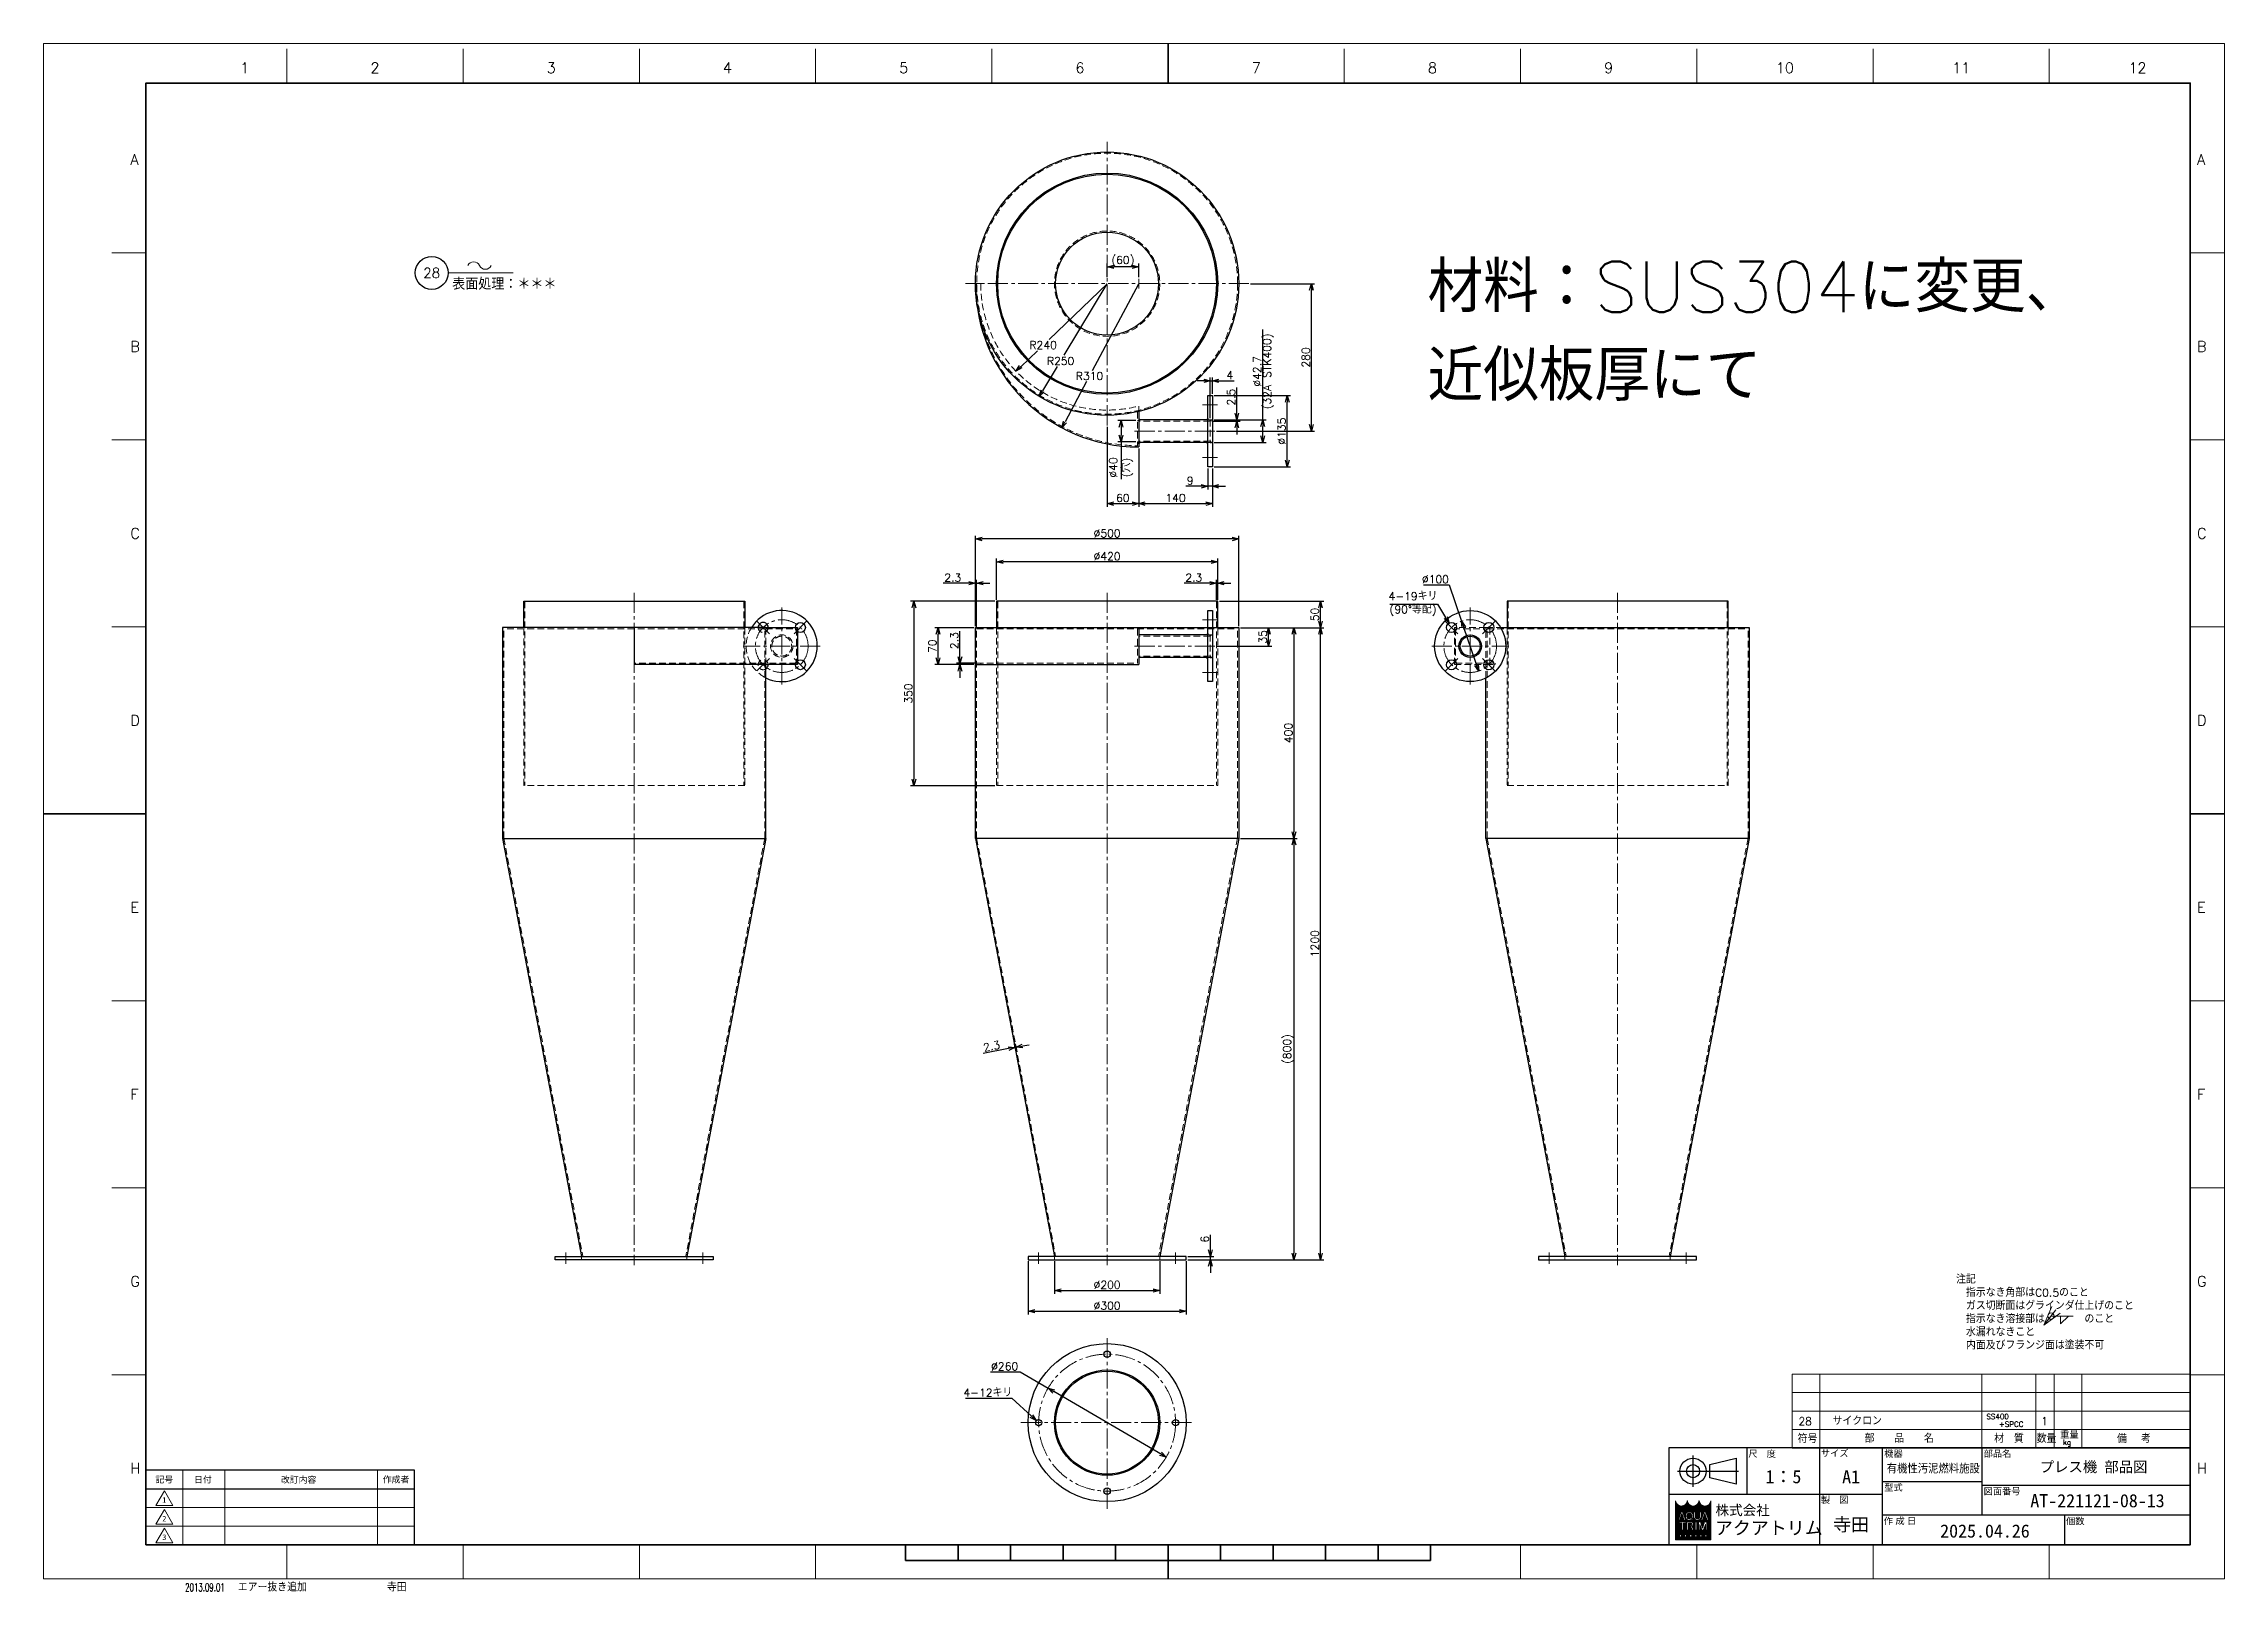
# Model space of a CAD drawing. Header units: millimetres. Extents: x 0 to 4141, y -24 to 2915.
import ezdxf
from ezdxf import colors
from ezdxf.entities.mleader import LeaderData, LeaderLine
from ezdxf.enums import TextEntityAlignment as Align
from ezdxf.math import Vec2, Vec3

# ---------------------------------------------------------------- set-up
doc = ezdxf.new("R2010")
doc.units = ezdxf.units.MM
doc.header["$LTSCALE"] = 2
doc.header["$PDMODE"] = 99
doc.header["$PDSIZE"] = 1
doc.linetypes.add('CENTER2', pattern=[28.575, 19.05, -3.175, 3.175, -3.175])
doc.linetypes.add('HIDDEN', pattern=[9.525, 6.35, -3.175])
for name, color, linetype, lineweight in [('04_HIDDEN', 2, 'HIDDEN', 13), ('05_CENTER', 4, 'CENTER2', 13), ('07_TEXT', 3, 'Continuous', 13), ('08_DIM', 3, 'Continuous', 13), ('90_FRAME', 5, 'Continuous', 35)]:
    doc.layers.add(name, color=color, linetype=linetype, lineweight=lineweight)
doc.layers.add('91_BLANK', color=5, linetype='Continuous', lineweight=0, plot=False)
doc.styles.add('KSS_TXT', font='txt.shx', dxfattribs={"bigfont": 'extfont2.shx'})
doc.styles.add('MS_G', font='MS Gothic.ttf')
doc.styles.get("Standard").update_dxf_attribs({"font": 'txt.shx', "bigfont": 'extfont2.shx'})
doc.styles.add('表題用', font='MS PGothic.ttf')
doc.dimstyles.new('KSS_DIM', dxfattribs={"dimscale": 5, "dimtxt": 3, "dimasz": 2.5, "dimexe": 1.25, "dimexo": 0.625, "dimtad": 1, "dimdsep": 46, "dimtxsty": 'KSS_TXT', "dimblk": 'OPEN30', "dimcen": 0, "dimazin": 2, "dimtfac": 0.75, "dimtmove": 0, "dimatfit": 3, "dimldrblk": 'OPEN30', "dimfxl": 1.25, "dimtolj": 1, "dimarcsym": 0})
doc.dimstyles.new('KSS_DIM$3', dxfattribs={"dimscale": 5, "dimtxt": 3, "dimasz": 2.5, "dimexe": 1.25, "dimexo": 0.625, "dimtad": 1, "dimtih": 1, "dimtoh": 1, "dimdsep": 46, "dimtxsty": 'KSS_TXT', "dimblk": 'OPEN30', "dimcen": 0, "dimazin": 2, "dimtfac": 0.75, "dimtofl": 0, "dimtmove": 0, "dimatfit": 3, "dimldrblk": 'OPEN30', "dimfxl": 1.25, "dimtolj": 1, "dimarcsym": 0})
doc.dimstyles.new('KSS_DIM$4', dxfattribs={"dimscale": 5, "dimtxt": 3, "dimasz": 2.5, "dimexe": 1.25, "dimexo": 0.625, "dimtad": 1, "dimtih": 1, "dimtoh": 1, "dimdsep": 46, "dimtxsty": 'KSS_TXT', "dimblk": 'OPEN30', "dimcen": 0, "dimse1": 1, "dimazin": 2, "dimtfac": 0.75, "dimtofl": 0, "dimtmove": 0, "dimatfit": 3, "dimldrblk": 'OPEN30', "dimfxl": 1.25, "dimtolj": 1, "dimarcsym": 0})

msp = doc.modelspace()

# ---------------------------------------------------------------- texts
at = {"layer": '07_TEXT', "color": 1, "char_height": 96, "attachment_point": 1, "style": 'KSS_TXT'}
for s, insert in [('材料：SUS304に変更、', (2627.992, 2500.726)), ('近似板厚にて', (2627.992, 2332.464))]:
    msp.add_mtext(s, dxfattribs=dict(at, insert=insert))
at = {"layer": '07_TEXT', "insert": (775.846, 2469.733), "char_height": 22.5, "attachment_point": 1, "style": 'KSS_TXT'}
msp.add_mtext('表面処理：＊＊＊', dxfattribs=at)
at = {"layer": '07_TEXT', "ltscale": 2, "insert": (3631.528, 575.607), "char_height": 15, "attachment_point": 1}
msp.add_mtext_dynamic_manual_height_columns('注記\\P\u3000指示なき角部はC0.5のこと\\P\u3000ガス切断面はグラインダ仕上げのこと\\P\u3000指示なき溶接部は\u3000\u3000\u3000\u3000のこと\\P\u3000水漏れなきこと\\P\u3000内面及びフランジ面は塗装不可', width=343.27834, gutter_width=15, heights=[141.87], dxfattribs=at)
at = {"layer": '90_FRAME', "color": 0, "lineweight": 13, "style": 'KSS_TXT'}
for s, p in [('1', (381.884, 2852.698)), ('2', (629.21, 2852.698)), ('3', (963.877, 2852.698)), ('4', (1298.545, 2852.698)), ('5', (1633.212, 2852.698)), ('6', (1967.879, 2852.698)), ('7', (2302.546, 2852.698)), ('8', (2637.213, 2852.698)), ('9', (2971.88, 2852.698)), ('10', (3306.547, 2852.698)), ('11', (3641.214, 2852.698)), ('12', (3975.881, 2852.698))]:
    msp.add_text(s, height=20, dxfattribs=at).set_placement(p, align=Align.BOTTOM_CENTER)
for s, p in [('A', (164.787, 2694.606)), ('A', (4089.078, 2694.606)), ('B', (164.787, 2339.62)), ('B', (4089.078, 2339.62)), ('C', (164.787, 1984.634)), ('C', (4089.078, 1984.634)), ('D', (164.787, 1629.648)), ('D', (4089.078, 1629.648)), ('E', (164.787, 1274.662)), ('E', (4089.078, 1274.662)), ('F', (164.787, 919.675)), ('F', (4089.078, 919.675)), ('G', (164.787, 564.689)), ('G', (4089.078, 564.689)), ('H', (164.787, 209.703)), ('H', (4089.078, 209.703))]:
    msp.add_text(s, height=20, dxfattribs=at).set_placement(p, align=Align.MIDDLE_LEFT)
at = {"layer": '90_FRAME', "color": 3, "lineweight": 13}
for s, p in [('28', (3345.05, 298.989)), ('1', (3799.582, 299.24))]:
    msp.add_text(s, height=15, dxfattribs=at).set_placement(p, align=Align.MIDDLE_CENTER)
for s, height, p in [('サイクロン', 15, (3396.972, 291.875)), ('SS400', 10, (3688.962, 302.81)), ('+SPCC', 10, (3712.79, 288.313)), ('符号', 15, (3330.777, 257.909)), ('部\u3000\u3000品\u3000\u3000名', 15, (3457.939, 258.454)), ('材\u3000質', 15, (3703.882, 258.274)), ('数量', 15, (3784.599, 258.161)), ('重量', 12.5, (3829.194, 266.341)), ('kg', 10, (3834.719, 254.11)), ('備  考', 15, (3937.163, 257.909)), ('エアー抜き追加', 15, (368.668, -23.999)), ('寺田', 15, (651.851, -23.999))]:
    msp.add_text(s, height=height, dxfattribs=at).set_placement(p)
at = {"layer": '90_FRAME', "color": 0, "style": '表題用'}
for s, p in [('尺\u3000度', (3236.937, 237.306)), ('サイズ', (3374.83, 238.238)), ('機器', (3495.128, 237.512)), ('部品名', (3683.938, 237.512)), ('型式', (3495.128, 173.245)), ('図面番号', (3683.938, 166.173)), ('製\u3000図', (3374.83, 149.845)), ('作 成 日', (3494.266, 109.752)), ('個数', (3840.378, 109.406))]:
    msp.add_text(s, height=12.5, dxfattribs=at).set_placement(p, align=Align.MIDDLE_LEFT)
at = {"layer": '90_FRAME', "color": 0, "style": 'MS_G', "width": 0.9}
msp.add_text('有機性汚泥燃料施設', height=16, dxfattribs=at).set_placement((3588.141, 201.605), align=Align.CENTER)
at = {"layer": '90_FRAME', "color": 0, "style": 'MS_G'}
msp.add_text('プレス機 部品図', height=20, dxfattribs=at).set_placement((3892.624, 202.323), align=Align.CENTER)
at = {"layer": '90_FRAME', "color": 0, "style": '表題用'}
for s, p in [('記号', (229.23, 188.27)), ('日付', (302.512, 188.27)), ('作成者', (669.23, 188.27))]:
    msp.add_text(s, height=12, dxfattribs=at).set_placement(p, align=Align.MIDDLE_CENTER)
at = {"layer": '90_FRAME', "color": 0}
for s, height, style, p in [('改訂内容', 12, '表題用', (484.23, 188.27)), ('A1', 25, 'MS_G', (3432.159, 193.573))]:
    msp.add_text(s, height=height, dxfattribs=dict(at, style=style)).set_placement(p, align=Align.MIDDLE)
at = {"layer": '90_FRAME', "color": 0, "lineweight": 13, "style": 'MS_G'}
for s, p in [('1', (229.23, 149.377)), ('3', (229.23, 78.663)), ('2', (229.23, 114.02))]:
    msp.add_text(s, height=10.607, dxfattribs=at).set_placement(p, align=Align.MIDDLE)
at = {"layer": '90_FRAME', "color": 4, "style": 'MS_G'}
msp.add_text('株式会社', height=18.9019, dxfattribs=at).set_placement((3226.278, 130.141), align=Align.MIDDLE_CENTER)
at = {"layer": '90_FRAME', "color": 0, "style": 'MS_G'}
for s, p in [('AT-221121-08-13', (3772.514, 135.643)), ('2025.04.26', (3601.319, 78.099))]:
    msp.add_text(s, height=25, dxfattribs=at).set_placement(p)
at = {"layer": '90_FRAME', "color": 4, "style": 'MS_G'}
msp.add_text('アクアトリム', height=25, dxfattribs=at).set_placement((3173.671, 83.976))
at = {"layer": '90_FRAME', "color": 3, "lineweight": 13, "width": 0.65}
msp.add_text('2013.09.01', height=15, dxfattribs=at).set_placement((268.71, -23.999))
at = {"layer": '90_FRAME', "color": 0, "style": 'MS_G'}
for tag, p in [('1：5', (3303.641, 193.573)), ('寺田', (3432.159, 103.413))]:
    msp.add_attdef(tag, text='', height=25, dxfattribs=at).set_placement(p, align=Align.MIDDLE)

# ---------------------------------------------------------------- blocks, each defined once
blk = doc.blocks.new('Weld-line')
blk.add_line((0, 0), (1, 0))
blk = doc.blocks.new('Weld10-s5')
blk.add_circle((0, 0), 2)
blk = doc.blocks.new('Weld10-a1')
for p, q in [((5, 0), (0, 5)), ((0, 5), (0, 0)), ((0, 0), (5, 0))]:
    blk.add_line(p, q)
at = {"width": 0.9}
blk.add_attdef('S', text='', height=2.8, dxfattribs=at).set_placement((-2, 1), align=Align.RIGHT)
blk.add_attdef('L', (8, 1), '', height=2.8, dxfattribs=at)
blk = doc.blocks.new('_Open30')
at = {"color": 0, "linetype": 'ByBlock', "lineweight": -2}
for p, q in [((-1, 0.27), (0, 0)), ((0, 0), (-1, -0.27)), ((0, 0), (-1, 0))]:
    blk.add_line(p, q, dxfattribs=at)
blk = doc.blocks.new('AM_BALLOON1')
at = {"transparency": 16777216}
blk.add_circle((0, 0), 5, dxfattribs=at)
blk.add_attdef('B_NUMBER', text='', height=3, dxfattribs=at).set_placement((0, 0), align=Align.MIDDLE_CENTER)
blk = doc.blocks.new('_OPEN')
at = {"color": 0, "linetype": 'ByBlock'}
for p, q in [((-1, 0.17), (0, 0)), ((0, 0), (-1, -0.17)), ((0, 0), (-1, 0))]:
    blk.add_line(p, q, dxfattribs=at)
blk = doc.blocks.new('p1ba05')
for centre, start, end in [((-2.95, 0.29), 24.2276, 155.5758), ((0, 1.62), 204.2276, 335.5758)]:
    blk.add_arc(centre, 1.62, start, end)
blk = doc.blocks.new('*D150')
at = {"layer": '08_DIM', "color": 0, "lineweight": -2, "transparency": 16777216}
for p, q in [((1798.3, 392.5), (1854.6, 392.5)), ((1854.6, 392.5), (1907.2, 361.8)), ((2131.7, 230.8), (1918, 355.5))]:
    blk.add_line(p, q, dxfattribs=at)
at = {"layer": 'Defpoints', "color": 0, "transparency": 16777216}
for p in [(1907.2, 361.8), (2131.7, 230.8)]:
    blk.add_point(p, dxfattribs=at)
at = {"layer": '08_DIM', "color": 0, "lineweight": -2, "transparency": 16777216, "xscale": 12.5, "yscale": 12.5, "zscale": 12.5}
for p, rotation in [((1907.2, 361.8), 149.7358260263387), ((2131.7, 230.8), 329.7358260263388)]:
    blk.add_blockref('_Open30', p, dxfattribs=dict(at, rotation=rotation))
at = {"layer": '08_DIM', "color": 0, "transparency": 16777216, "insert": (1824.9, 403.1), "char_height": 15, "attachment_point": 5, "style": 'KSS_TXT'}
blk.add_mtext('\\A1;%%C260', dxfattribs=at)
blk = doc.blocks.new('*D151')
at = {"layer": '08_DIM', "color": 0, "lineweight": -2, "transparency": 16777216}
for p, q in [((1750.7, 342.7), (1838.4, 342.7)), ((1838.4, 342.7), (1875.7, 308.8))]:
    blk.add_line(p, q, dxfattribs=at)
at = {"layer": 'Defpoints', "color": 0, "transparency": 16777216}
for p in [(1885, 300.4), (1893.9, 292.3)]:
    blk.add_point(p, dxfattribs=at)
at = {"layer": '08_DIM', "color": 0, "lineweight": -2, "transparency": 16777216, "xscale": 12.5, "yscale": 12.5, "zscale": 12.5, "rotation": 317.7799859612048}
blk.add_blockref('_Open30', (1885, 300.4), dxfattribs=at)
at = {"layer": '08_DIM', "color": 0, "transparency": 16777216, "insert": (1793, 353.3), "char_height": 15, "attachment_point": 5, "style": 'KSS_TXT'}
blk.add_mtext('\\A1;4-12キリ', dxfattribs=at)
blk = doc.blocks.new('A$C7D866B54_1')
at = {"color": 0}
for centre, radius in [((0, 0), 67.5), ((-35.4, 35.4), 9.5), ((35.4, 35.4), 9.5), ((0, 0), 21.4), ((0, 0), 18.9), ((-35.4, -35.4), 9.5), ((35.4, -35.4), 9.5)]:
    blk.add_circle(centre, radius, dxfattribs=at)
at = {"layer": '05_CENTER'}
for p, q in [((-23.4, 23.4), (-47.3, 47.3)), ((0, -73.1), (0, 73.1)), ((23.4, 23.4), (47.3, 47.3)), ((-73.1, 0), (73.1, 0)), ((-23.4, -23.4), (-47.3, -47.3)), ((23.4, -23.4), (47.3, -47.3))]:
    blk.add_line(p, q, dxfattribs=at)
blk.add_circle((0, 0), 50, dxfattribs=at)
blk = doc.blocks.new('*D153')
at = {"layer": '08_DIM', "color": 0, "lineweight": -2, "transparency": 16777216}
for p, q in [((1919.4, 602.6), (1919.4, 541.1)), ((2119.4, 602.6), (2119.4, 541.1)), ((1931.9, 547.3), (2106.9, 547.3))]:
    blk.add_line(p, q, dxfattribs=at)
at = {"layer": 'Defpoints', "color": 0, "transparency": 16777216}
for p in [(1919.4, 605.7), (2119.4, 605.7), (2119.4, 547.3)]:
    blk.add_point(p, dxfattribs=at)
at = {"layer": '08_DIM', "color": 0, "lineweight": -2, "transparency": 16777216, "xscale": 12.5, "yscale": 12.5, "zscale": 12.5, "rotation": 180}
blk.add_blockref('_Open30', (1919.4, 547.3), dxfattribs=at)
at = {"layer": '08_DIM', "color": 0, "lineweight": -2, "transparency": 16777216, "xscale": 12.5, "yscale": 12.5, "zscale": 12.5}
blk.add_blockref('_Open30', (2119.4, 547.3), dxfattribs=at)
at = {"layer": '08_DIM', "color": 0, "transparency": 16777216, "insert": (2019.4, 558), "char_height": 15, "attachment_point": 5, "style": 'KSS_TXT'}
blk.add_mtext('\\A1;\\A1;%%c200', dxfattribs=at)
blk = doc.blocks.new('*D154')
at = {"layer": '08_DIM', "color": 0, "lineweight": -2, "transparency": 16777216}
for p, q in [((1869.4, 602.6), (1869.4, 501.6)), ((2169.4, 602.6), (2169.4, 501.6)), ((1881.9, 507.9), (2156.9, 507.9))]:
    blk.add_line(p, q, dxfattribs=at)
at = {"layer": 'Defpoints', "color": 0, "transparency": 16777216}
for p in [(1869.4, 605.7), (2169.4, 605.7), (2169.4, 507.9)]:
    blk.add_point(p, dxfattribs=at)
at = {"layer": '08_DIM', "color": 0, "lineweight": -2, "transparency": 16777216, "xscale": 12.5, "yscale": 12.5, "zscale": 12.5, "rotation": 180}
blk.add_blockref('_Open30', (1869.4, 507.9), dxfattribs=at)
at = {"layer": '08_DIM', "color": 0, "lineweight": -2, "transparency": 16777216, "xscale": 12.5, "yscale": 12.5, "zscale": 12.5}
blk.add_blockref('_Open30', (2169.4, 507.9), dxfattribs=at)
at = {"layer": '08_DIM', "color": 0, "transparency": 16777216, "insert": (2019.4, 518.5), "char_height": 15, "attachment_point": 5, "style": 'KSS_TXT'}
blk.add_mtext('\\A1;\\A1;%%c300', dxfattribs=at)
blk = doc.blocks.new('*D155')
at = {"layer": '08_DIM', "color": 0, "lineweight": -2, "transparency": 16777216}
for p, q in [((2215.5, 624.2), (2215.5, 653)), ((2172.6, 611.7), (2221.8, 611.7)), ((2172.6, 605.7), (2221.8, 605.7)), ((2215.5, 605.7), (2215.5, 611.7)), ((2215.5, 593.2), (2215.5, 580.7))]:
    blk.add_line(p, q, dxfattribs=at)
at = {"layer": 'Defpoints', "color": 0, "transparency": 16777216}
for p in [(2169.4, 611.7), (2169.4, 605.7), (2215.5, 611.7)]:
    blk.add_point(p, dxfattribs=at)
at = {"layer": '08_DIM', "color": 0, "lineweight": -2, "transparency": 16777216, "xscale": 12.5, "yscale": 12.5, "zscale": 12.5}
for p, rotation in [((2215.5, 611.7), 270), ((2215.5, 605.7), 90)]:
    blk.add_blockref('_Open30', p, dxfattribs=dict(at, rotation=rotation))
at = {"layer": '08_DIM', "color": 0, "transparency": 16777216, "insert": (2204.9, 644.8), "char_height": 15, "attachment_point": 5, "rotation": 90, "style": 'KSS_TXT'}
blk.add_mtext('\\A1;6', dxfattribs=at)
blk = doc.blocks.new('*D156')
at = {"layer": '08_DIM', "color": 0, "lineweight": -2, "transparency": 16777216}
for p, q in [((2214.6, 1890.1), (2165.9, 1890.1)), ((2227.1, 1858.8), (2227.1, 1896.3)), ((2229.4, 1890.1), (2227.1, 1890.1)), ((2229.4, 1858.8), (2229.4, 1896.3)), ((2241.9, 1890.1), (2254.4, 1890.1))]:
    blk.add_line(p, q, dxfattribs=at)
at = {"layer": 'Defpoints', "color": 0, "transparency": 16777216}
for p in [(2227.1, 1890.1), (2227.1, 1855.7), (2229.4, 1855.7)]:
    blk.add_point(p, dxfattribs=at)
at = {"layer": '08_DIM', "color": 0, "lineweight": -2, "transparency": 16777216, "xscale": 12.5, "yscale": 12.5, "zscale": 12.5}
blk.add_blockref('_Open30', (2227.1, 1890.1), dxfattribs=at)
at = {"layer": '08_DIM', "color": 0, "lineweight": -2, "transparency": 16777216, "xscale": 12.5, "yscale": 12.5, "zscale": 12.5, "rotation": 180}
blk.add_blockref('_Open30', (2229.4, 1890.1), dxfattribs=at)
at = {"layer": '08_DIM', "color": 0, "transparency": 16777216, "insert": (2184, 1900.7), "char_height": 15, "attachment_point": 5, "style": 'KSS_TXT'}
blk.add_mtext('\\A1;2.3', dxfattribs=at)
blk = doc.blocks.new('*D157')
at = {"layer": '08_DIM', "color": 0, "lineweight": -2, "transparency": 16777216}
for p, q in [((1809.4, 1858.8), (1809.4, 1936.9)), ((2216.9, 1930.7), (1821.9, 1930.7)), ((2229.4, 1858.8), (2229.4, 1936.9))]:
    blk.add_line(p, q, dxfattribs=at)
at = {"layer": 'Defpoints', "color": 0, "transparency": 16777216}
for p in [(1809.4, 1930.7), (1809.4, 1855.7), (2229.4, 1855.7)]:
    blk.add_point(p, dxfattribs=at)
at = {"layer": '08_DIM', "color": 0, "lineweight": -2, "transparency": 16777216, "xscale": 12.5, "yscale": 12.5, "zscale": 12.5, "rotation": 180}
blk.add_blockref('_Open30', (1809.4, 1930.7), dxfattribs=at)
at = {"layer": '08_DIM', "color": 0, "lineweight": -2, "transparency": 16777216, "xscale": 12.5, "yscale": 12.5, "zscale": 12.5}
blk.add_blockref('_Open30', (2229.4, 1930.7), dxfattribs=at)
at = {"layer": '08_DIM', "color": 0, "transparency": 16777216, "insert": (2019.4, 1941.3), "char_height": 15, "attachment_point": 5, "style": 'KSS_TXT'}
blk.add_mtext('\\A1;\\A1;%%c420', dxfattribs=at)
blk = doc.blocks.new('*D158')
at = {"layer": '08_DIM', "color": 0, "lineweight": -2, "transparency": 16777216}
for p, q in [((1769.4, 1808.8), (1769.4, 1980.3)), ((2256.9, 1974.1), (1781.9, 1974.1)), ((2269.4, 1808.8), (2269.4, 1980.3))]:
    blk.add_line(p, q, dxfattribs=at)
at = {"layer": 'Defpoints', "color": 0, "transparency": 16777216}
for p in [(1769.4, 1974.1), (1769.4, 1805.7), (2269.4, 1805.7)]:
    blk.add_point(p, dxfattribs=at)
at = {"layer": '08_DIM', "color": 0, "lineweight": -2, "transparency": 16777216, "xscale": 12.5, "yscale": 12.5, "zscale": 12.5, "rotation": 180}
blk.add_blockref('_Open30', (1769.4, 1974.1), dxfattribs=at)
at = {"layer": '08_DIM', "color": 0, "lineweight": -2, "transparency": 16777216, "xscale": 12.5, "yscale": 12.5, "zscale": 12.5}
blk.add_blockref('_Open30', (2269.4, 1974.1), dxfattribs=at)
at = {"layer": '08_DIM', "color": 0, "transparency": 16777216, "insert": (2019.4, 1984.7), "char_height": 15, "attachment_point": 5, "style": 'KSS_TXT'}
blk.add_mtext('\\A1;\\A1;%%c500', dxfattribs=at)
blk = doc.blocks.new('*D159')
at = {"layer": '08_DIM', "color": 0, "lineweight": -2, "transparency": 16777216}
for p, q in [((2019.4, 2186.7), (2019.4, 2035)), ((2079.4, 2145.7), (2079.4, 2035)), ((2031.9, 2041.3), (2066.9, 2041.3))]:
    blk.add_line(p, q, dxfattribs=at)
at = {"layer": 'Defpoints', "color": 0, "transparency": 16777216}
for p in [(2019.4, 2189.8), (2079.4, 2148.8), (2079.4, 2041.3)]:
    blk.add_point(p, dxfattribs=at)
at = {"layer": '08_DIM', "color": 0, "lineweight": -2, "transparency": 16777216, "xscale": 12.5, "yscale": 12.5, "zscale": 12.5, "rotation": 180}
blk.add_blockref('_Open30', (2019.4, 2041.3), dxfattribs=at)
at = {"layer": '08_DIM', "color": 0, "lineweight": -2, "transparency": 16777216, "xscale": 12.5, "yscale": 12.5, "zscale": 12.5}
blk.add_blockref('_Open30', (2079.4, 2041.3), dxfattribs=at)
at = {"layer": '08_DIM', "color": 0, "transparency": 16777216, "insert": (2049.4, 2051.9), "char_height": 15, "attachment_point": 5, "style": 'KSS_TXT'}
blk.add_mtext('\\A1;60', dxfattribs=at)
blk = doc.blocks.new('*D160')
at = {"layer": '08_DIM', "color": 0, "lineweight": -2, "transparency": 16777216}
for p, q in [((2079.4, 2145.7), (2079.4, 2035)), ((2219.4, 2108.2), (2219.4, 2035)), ((2091.9, 2041.3), (2206.9, 2041.3))]:
    blk.add_line(p, q, dxfattribs=at)
at = {"layer": 'Defpoints', "color": 0, "transparency": 16777216}
for p in [(2079.4, 2148.8), (2219.4, 2111.3), (2219.4, 2041.3)]:
    blk.add_point(p, dxfattribs=at)
at = {"layer": '08_DIM', "color": 0, "lineweight": -2, "transparency": 16777216, "xscale": 12.5, "yscale": 12.5, "zscale": 12.5, "rotation": 180}
blk.add_blockref('_Open30', (2079.4, 2041.3), dxfattribs=at)
at = {"layer": '08_DIM', "color": 0, "lineweight": -2, "transparency": 16777216, "xscale": 12.5, "yscale": 12.5, "zscale": 12.5}
blk.add_blockref('_Open30', (2219.4, 2041.3), dxfattribs=at)
at = {"layer": '08_DIM', "color": 0, "transparency": 16777216, "insert": (2149.4, 2051.9), "char_height": 15, "attachment_point": 5, "style": 'KSS_TXT'}
blk.add_mtext('\\A1;140', dxfattribs=at)
blk = doc.blocks.new('*D161')
at = {"layer": '08_DIM', "color": 0, "lineweight": -2, "transparency": 16777216}
for p, q in [((2315, 2200.2), (2315, 2371.7)), ((2222.6, 2200.2), (2321.3, 2200.2)), ((2222.6, 2157.5), (2321.3, 2157.5)), ((2315, 2170), (2315, 2187.7))]:
    blk.add_line(p, q, dxfattribs=at)
at = {"layer": 'Defpoints', "color": 0, "transparency": 16777216}
for p in [(2219.4, 2200.2), (2315, 2200.2), (2219.4, 2157.5)]:
    blk.add_point(p, dxfattribs=at)
at = {"layer": '08_DIM', "color": 0, "lineweight": -2, "transparency": 16777216, "xscale": 12.5, "yscale": 12.5, "zscale": 12.5}
for p, rotation in [((2315, 2200.2), 90), ((2315, 2157.5), 270)]:
    blk.add_blockref('_Open30', p, dxfattribs=dict(at, rotation=rotation))
at = {"layer": '08_DIM', "color": 0, "transparency": 16777216, "char_height": 15, "attachment_point": 5, "rotation": 90, "style": 'KSS_TXT'}
for s, insert in [('\\A1;(32A STK400)', (2325.7, 2292.2)), ('\\A1;\\A1;%%c42.7', (2304.4, 2292.2))]:
    blk.add_mtext(s, dxfattribs=dict(at, insert=insert))
blk = doc.blocks.new('*D162')
at = {"layer": '08_DIM', "color": 0, "lineweight": -2, "transparency": 16777216}
for p, q in [((2222.6, 2246.3), (2367.8, 2246.3)), ((2361.5, 2123.8), (2361.5, 2233.8)), ((2222.6, 2111.3), (2367.8, 2111.3))]:
    blk.add_line(p, q, dxfattribs=at)
at = {"layer": 'Defpoints', "color": 0, "transparency": 16777216}
for p in [(2219.4, 2246.3), (2361.5, 2246.3), (2219.4, 2111.3)]:
    blk.add_point(p, dxfattribs=at)
at = {"layer": '08_DIM', "color": 0, "lineweight": -2, "transparency": 16777216, "xscale": 12.5, "yscale": 12.5, "zscale": 12.5}
for p, rotation in [((2361.5, 2246.3), 90), ((2361.5, 2111.3), 270)]:
    blk.add_blockref('_Open30', p, dxfattribs=dict(at, rotation=rotation))
at = {"layer": '08_DIM', "color": 0, "transparency": 16777216, "insert": (2350.9, 2178.8), "char_height": 15, "attachment_point": 5, "rotation": 90, "style": 'KSS_TXT'}
blk.add_mtext('\\A1;\\A1;%%c135', dxfattribs=at)
blk = doc.blocks.new('*D163')
at = {"layer": '08_DIM', "color": 0, "lineweight": -2, "transparency": 16777216}
for p, q in [((2291.6, 2458.8), (2413.5, 2458.8)), ((2407.3, 2191.3), (2407.3, 2446.3)), ((2227.2, 2178.8), (2413.5, 2178.8))]:
    blk.add_line(p, q, dxfattribs=at)
at = {"layer": 'Defpoints', "color": 0, "transparency": 16777216}
for p in [(2288.4, 2458.8), (2407.3, 2458.8), (2224.1, 2178.8)]:
    blk.add_point(p, dxfattribs=at)
at = {"layer": '08_DIM', "color": 0, "lineweight": -2, "transparency": 16777216, "xscale": 12.5, "yscale": 12.5, "zscale": 12.5}
for p, rotation in [((2407.3, 2458.8), 90), ((2407.3, 2178.8), 270)]:
    blk.add_blockref('_Open30', p, dxfattribs=dict(at, rotation=rotation))
at = {"layer": '08_DIM', "color": 0, "transparency": 16777216, "insert": (2396.7, 2318.8), "char_height": 15, "attachment_point": 5, "rotation": 90, "style": 'KSS_TXT'}
blk.add_mtext('\\A1;280', dxfattribs=at)
blk = doc.blocks.new('*D164')
at = {"layer": '08_DIM', "color": 0, "lineweight": -2, "transparency": 16777216}
for p, q in [((2197.9, 2074.1), (2169.2, 2074.1)), ((2210.4, 2108.2), (2210.4, 2067.9)), ((2219.4, 2074.1), (2210.4, 2074.1)), ((2219.4, 2108.2), (2219.4, 2067.9)), ((2231.9, 2074.1), (2244.4, 2074.1))]:
    blk.add_line(p, q, dxfattribs=at)
at = {"layer": 'Defpoints', "color": 0, "transparency": 16777216}
for p in [(2210.4, 2111.3), (2210.4, 2074.1), (2219.4, 2111.3)]:
    blk.add_point(p, dxfattribs=at)
at = {"layer": '08_DIM', "color": 0, "lineweight": -2, "transparency": 16777216, "xscale": 12.5, "yscale": 12.5, "zscale": 12.5}
blk.add_blockref('_Open30', (2210.4, 2074.1), dxfattribs=at)
at = {"layer": '08_DIM', "color": 0, "lineweight": -2, "transparency": 16777216, "xscale": 12.5, "yscale": 12.5, "zscale": 12.5, "rotation": 180}
blk.add_blockref('_Open30', (2219.4, 2074.1), dxfattribs=at)
at = {"layer": '08_DIM', "color": 0, "transparency": 16777216, "insert": (2177.3, 2084.8), "char_height": 15, "attachment_point": 5, "style": 'KSS_TXT'}
blk.add_mtext('\\A1;9', dxfattribs=at)
blk = doc.blocks.new('*D165')
at = {"layer": '08_DIM', "color": 0, "lineweight": -2, "transparency": 16777216}
for p, q in [((2265.7, 2212.7), (2265.7, 2261.4)), ((2218.6, 2197.7), (2271.9, 2197.7)), ((2222.6, 2200.2), (2271.9, 2200.2)), ((2265.7, 2197.7), (2265.7, 2200.2)), ((2265.7, 2185.2), (2265.7, 2172.7))]:
    blk.add_line(p, q, dxfattribs=at)
at = {"layer": 'Defpoints', "color": 0, "transparency": 16777216}
for p in [(2215.4, 2197.7), (2219.4, 2200.2), (2265.7, 2200.2)]:
    blk.add_point(p, dxfattribs=at)
at = {"layer": '08_DIM', "color": 0, "lineweight": -2, "transparency": 16777216, "xscale": 12.5, "yscale": 12.5, "zscale": 12.5}
for p, rotation in [((2265.7, 2200.2), 270), ((2265.7, 2197.7), 90)]:
    blk.add_blockref('_Open30', p, dxfattribs=dict(at, rotation=rotation))
at = {"layer": '08_DIM', "color": 0, "transparency": 16777216, "insert": (2255, 2243.3), "char_height": 15, "attachment_point": 5, "rotation": 90, "style": 'KSS_TXT'}
blk.add_mtext('\\A1;2.5', dxfattribs=at)
blk = doc.blocks.new('*D166')
at = {"layer": '08_DIM', "color": 0, "lineweight": -2, "transparency": 16777216}
for p, q in [((2215.4, 2203.3), (2215.4, 2280.7)), ((2219.4, 2249.5), (2219.4, 2280.7)), ((2202.9, 2274.4), (2190.4, 2274.4)), ((2215.4, 2274.4), (2219.4, 2274.4)), ((2231.9, 2274.4), (2260.7, 2274.4))]:
    blk.add_line(p, q, dxfattribs=at)
at = {"layer": 'Defpoints', "color": 0, "transparency": 16777216}
for p in [(2219.4, 2274.4), (2219.4, 2246.3), (2215.4, 2200.2)]:
    blk.add_point(p, dxfattribs=at)
at = {"layer": '08_DIM', "color": 0, "lineweight": -2, "transparency": 16777216, "xscale": 12.5, "yscale": 12.5, "zscale": 12.5}
blk.add_blockref('_Open30', (2215.4, 2274.4), dxfattribs=at)
at = {"layer": '08_DIM', "color": 0, "lineweight": -2, "transparency": 16777216, "xscale": 12.5, "yscale": 12.5, "zscale": 12.5, "rotation": 180}
blk.add_blockref('_Open30', (2219.4, 2274.4), dxfattribs=at)
at = {"layer": '08_DIM', "color": 0, "transparency": 16777216, "insert": (2252.6, 2285), "char_height": 15, "attachment_point": 5, "style": 'KSS_TXT'}
blk.add_mtext('\\A1;4', dxfattribs=at)
blk = doc.blocks.new('*D167')
at = {"layer": '08_DIM', "color": 0, "lineweight": -2, "transparency": 16777216}
for p, q in [((1756.9, 1890.1), (1708.2, 1890.1)), ((1769.4, 1808.8), (1769.4, 1896.3)), ((1771.7, 1890.1), (1769.4, 1890.1)), ((1771.7, 1806.5), (1771.7, 1896.3)), ((1784.2, 1890.1), (1796.7, 1890.1))]:
    blk.add_line(p, q, dxfattribs=at)
at = {"layer": 'Defpoints', "color": 0, "transparency": 16777216}
for p in [(1769.4, 1890.1), (1769.4, 1805.7), (1771.7, 1803.4)]:
    blk.add_point(p, dxfattribs=at)
at = {"layer": '08_DIM', "color": 0, "lineweight": -2, "transparency": 16777216, "xscale": 12.5, "yscale": 12.5, "zscale": 12.5}
blk.add_blockref('_Open30', (1769.4, 1890.1), dxfattribs=at)
at = {"layer": '08_DIM', "color": 0, "lineweight": -2, "transparency": 16777216, "xscale": 12.5, "yscale": 12.5, "zscale": 12.5, "rotation": 180}
blk.add_blockref('_Open30', (1771.7, 1890.1), dxfattribs=at)
at = {"layer": '08_DIM', "color": 0, "transparency": 16777216, "insert": (1726.3, 1900.7), "char_height": 15, "attachment_point": 5, "style": 'KSS_TXT'}
blk.add_mtext('\\A1;2.3', dxfattribs=at)
blk = doc.blocks.new('*D168')
at = {"layer": '08_DIM', "color": 0, "lineweight": -2, "transparency": 16777216}
for p, q in [((1766.3, 1805.7), (1692.1, 1805.7)), ((1698.4, 1748.2), (1698.4, 1793.2)), ((1766.3, 1735.7), (1692.1, 1735.7))]:
    blk.add_line(p, q, dxfattribs=at)
at = {"layer": 'Defpoints', "color": 0, "transparency": 16777216}
for p in [(1698.4, 1805.7), (1769.4, 1805.7), (1769.4, 1735.7)]:
    blk.add_point(p, dxfattribs=at)
at = {"layer": '08_DIM', "color": 0, "lineweight": -2, "transparency": 16777216, "xscale": 12.5, "yscale": 12.5, "zscale": 12.5}
for p, rotation in [((1698.4, 1805.7), 90), ((1698.4, 1735.7), 270)]:
    blk.add_blockref('_Open30', p, dxfattribs=dict(at, rotation=rotation))
at = {"layer": '08_DIM', "color": 0, "transparency": 16777216, "insert": (1687.7, 1770.7), "char_height": 15, "attachment_point": 5, "rotation": 90, "style": 'KSS_TXT'}
blk.add_mtext('\\A1;70', dxfattribs=at)
blk = doc.blocks.new('*D169')
at = {"layer": '08_DIM', "color": 0, "lineweight": -2, "transparency": 16777216}
for p, q in [((2272.6, 1805.7), (2332, 1805.7)), ((2325.8, 1783.2), (2325.8, 1793.2)), ((2227.2, 1770.7), (2332, 1770.7))]:
    blk.add_line(p, q, dxfattribs=at)
at = {"layer": 'Defpoints', "color": 0, "transparency": 16777216}
for p in [(2269.4, 1805.7), (2325.8, 1805.7), (2224.1, 1770.7)]:
    blk.add_point(p, dxfattribs=at)
at = {"layer": '08_DIM', "color": 0, "lineweight": -2, "transparency": 16777216, "xscale": 12.5, "yscale": 12.5, "zscale": 12.5}
for p, rotation in [((2325.8, 1805.7), 90), ((2325.8, 1770.7), 270)]:
    blk.add_blockref('_Open30', p, dxfattribs=dict(at, rotation=rotation))
at = {"layer": '08_DIM', "color": 0, "transparency": 16777216, "insert": (2315.2, 1788.2), "char_height": 15, "attachment_point": 5, "rotation": 90, "style": 'KSS_TXT'}
blk.add_mtext('\\A1;35', dxfattribs=at)
blk = doc.blocks.new('*D170')
at = {"layer": '08_DIM', "color": 0, "lineweight": -2, "transparency": 16777216}
for p, q in [((2272.6, 1805.7), (2380.6, 1805.7)), ((2374.3, 1793.2), (2374.3, 1418.2)), ((2272.6, 1405.7), (2380.6, 1405.7))]:
    blk.add_line(p, q, dxfattribs=at)
at = {"layer": 'Defpoints', "color": 0, "transparency": 16777216}
for p in [(2269.4, 1805.7), (2269.4, 1405.7), (2374.3, 1405.7)]:
    blk.add_point(p, dxfattribs=at)
at = {"layer": '08_DIM', "color": 0, "lineweight": -2, "transparency": 16777216, "xscale": 12.5, "yscale": 12.5, "zscale": 12.5}
for p, rotation in [((2374.3, 1805.7), 90), ((2374.3, 1405.7), 270)]:
    blk.add_blockref('_Open30', p, dxfattribs=dict(at, rotation=rotation))
at = {"layer": '08_DIM', "color": 0, "transparency": 16777216, "insert": (2363.7, 1605.7), "char_height": 15, "attachment_point": 5, "rotation": 90, "style": 'KSS_TXT'}
blk.add_mtext('\\A1;400', dxfattribs=at)
blk = doc.blocks.new('*D171')
at = {"layer": '08_DIM', "color": 0, "lineweight": -2, "transparency": 16777216}
for p, q in [((2272.6, 1405.7), (2380.6, 1405.7)), ((2374.3, 1393.2), (2374.3, 618.2)), ((2172.6, 605.7), (2380.6, 605.7))]:
    blk.add_line(p, q, dxfattribs=at)
at = {"layer": 'Defpoints', "color": 0, "transparency": 16777216}
for p in [(2269.4, 1405.7), (2169.4, 605.7), (2374.3, 605.7)]:
    blk.add_point(p, dxfattribs=at)
at = {"layer": '08_DIM', "color": 0, "lineweight": -2, "transparency": 16777216, "xscale": 12.5, "yscale": 12.5, "zscale": 12.5}
for p, rotation in [((2374.3, 1405.7), 90), ((2374.3, 605.7), 270)]:
    blk.add_blockref('_Open30', p, dxfattribs=dict(at, rotation=rotation))
at = {"layer": '08_DIM', "color": 0, "transparency": 16777216, "insert": (2363.7, 1005.7), "char_height": 15, "attachment_point": 5, "rotation": 90, "style": 'KSS_TXT'}
blk.add_mtext('\\A1;(800)', dxfattribs=at)
blk = doc.blocks.new('*D172')
at = {"layer": '08_DIM', "color": 0, "lineweight": -2, "transparency": 16777216}
for p, q in [((2272.6, 1805.7), (2430.8, 1805.7)), ((2424.6, 618.2), (2424.6, 1793.2)), ((2172.6, 605.7), (2430.8, 605.7))]:
    blk.add_line(p, q, dxfattribs=at)
at = {"layer": 'Defpoints', "color": 0, "transparency": 16777216}
for p in [(2269.4, 1805.7), (2424.6, 1805.7), (2169.4, 605.7)]:
    blk.add_point(p, dxfattribs=at)
at = {"layer": '08_DIM', "color": 0, "lineweight": -2, "transparency": 16777216, "xscale": 12.5, "yscale": 12.5, "zscale": 12.5}
for p, rotation in [((2424.6, 1805.7), 90), ((2424.6, 605.7), 270)]:
    blk.add_blockref('_Open30', p, dxfattribs=dict(at, rotation=rotation))
at = {"layer": '08_DIM', "color": 0, "transparency": 16777216, "insert": (2413.9, 1205.7), "char_height": 15, "attachment_point": 5, "rotation": 90, "style": 'KSS_TXT'}
blk.add_mtext('\\A1;1200', dxfattribs=at)
blk = doc.blocks.new('*D173')
at = {"layer": '08_DIM', "color": 0, "lineweight": -2, "transparency": 16777216}
for p, q in [((2232.6, 1855.7), (2430.8, 1855.7)), ((2424.6, 1818.2), (2424.6, 1843.2)), ((2272.6, 1805.7), (2430.8, 1805.7))]:
    blk.add_line(p, q, dxfattribs=at)
at = {"layer": 'Defpoints', "color": 0, "transparency": 16777216}
for p in [(2229.4, 1855.7), (2424.6, 1855.7), (2269.4, 1805.7)]:
    blk.add_point(p, dxfattribs=at)
at = {"layer": '08_DIM', "color": 0, "lineweight": -2, "transparency": 16777216, "xscale": 12.5, "yscale": 12.5, "zscale": 12.5}
for p, rotation in [((2424.6, 1855.7), 90), ((2424.6, 1805.7), 270)]:
    blk.add_blockref('_Open30', p, dxfattribs=dict(at, rotation=rotation))
at = {"layer": '08_DIM', "color": 0, "transparency": 16777216, "insert": (2413.9, 1830.7), "char_height": 15, "attachment_point": 5, "rotation": 90, "style": 'KSS_TXT'}
blk.add_mtext('\\A1;50', dxfattribs=at)
blk = doc.blocks.new('*D174')
at = {"layer": '08_DIM', "color": 0, "lineweight": -2, "transparency": 16777216}
for p, q in [((1806.3, 1855.7), (1646.3, 1855.7)), ((1652.6, 1843.2), (1652.6, 1518.2)), ((1806.3, 1505.7), (1646.3, 1505.7))]:
    blk.add_line(p, q, dxfattribs=at)
at = {"layer": 'Defpoints', "color": 0, "transparency": 16777216}
for p in [(1809.4, 1855.7), (1652.6, 1505.7), (1809.4, 1505.7)]:
    blk.add_point(p, dxfattribs=at)
at = {"layer": '08_DIM', "color": 0, "lineweight": -2, "transparency": 16777216, "xscale": 12.5, "yscale": 12.5, "zscale": 12.5}
for p, rotation in [((1652.6, 1855.7), 90), ((1652.6, 1505.7), 270)]:
    blk.add_blockref('_Open30', p, dxfattribs=dict(at, rotation=rotation))
at = {"layer": '08_DIM', "color": 0, "transparency": 16777216, "insert": (1641.9, 1680.7), "char_height": 15, "attachment_point": 5, "rotation": 90, "style": 'KSS_TXT'}
blk.add_mtext('\\A1;350', dxfattribs=at)
blk = doc.blocks.new('*D175')
at = {"layer": '08_DIM', "color": 0, "lineweight": -2, "transparency": 16777216}
for p, q in [((1991.7, 2294.2), (2079.4, 2458.8)), ((1980.4, 2273), (1939.5, 2196.3))]:
    blk.add_line(p, q, dxfattribs=at)
at = {"layer": 'Defpoints', "color": 0, "transparency": 16777216}
for p in [(2079.4, 2458.8), (1933.6, 2185.3)]:
    blk.add_point(p, dxfattribs=at)
at = {"layer": '08_DIM', "color": 0, "lineweight": -2, "transparency": 16777216, "xscale": 12.5, "yscale": 12.5, "zscale": 12.5, "rotation": 241.9411361155218}
blk.add_blockref('_Open30', (1933.6, 2185.3), dxfattribs=at)
at = {"layer": '08_DIM', "color": 0, "transparency": 16777216, "insert": (1986.1, 2283.6), "char_height": 15, "attachment_point": 5, "style": 'KSS_TXT'}
blk.add_mtext('\\A1;R310', dxfattribs=at)
blk = doc.blocks.new('*D176')
at = {"layer": '08_DIM', "color": 0, "lineweight": -2, "transparency": 16777216}
for p, q in [((1909.1, 2352.8), (2019.4, 2458.8)), ((1887, 2331.6), (1855.4, 2301.2))]:
    blk.add_line(p, q, dxfattribs=at)
at = {"layer": 'Defpoints', "color": 0, "transparency": 16777216}
for p in [(2019.4, 2458.8), (1846.4, 2292.6)]:
    blk.add_point(p, dxfattribs=at)
at = {"layer": '08_DIM', "color": 0, "lineweight": -2, "transparency": 16777216, "xscale": 12.5, "yscale": 12.5, "zscale": 12.5, "rotation": 223.8546304605458}
blk.add_blockref('_Open30', (1846.4, 2292.6), dxfattribs=at)
at = {"layer": '08_DIM', "color": 0, "transparency": 16777216, "insert": (1898, 2342.2), "char_height": 15, "attachment_point": 5, "style": 'KSS_TXT'}
blk.add_mtext('\\A1;R240', dxfattribs=at)
blk = doc.blocks.new('*D177')
at = {"layer": '08_DIM', "color": 0, "lineweight": -2, "transparency": 16777216}
for p, q in [((2019.4, 2470.9), (2019.4, 2496.9)), ((2066.9, 2490.7), (2031.9, 2490.7)), ((2079.4, 2470.9), (2079.4, 2496.9))]:
    blk.add_line(p, q, dxfattribs=at)
at = {"layer": 'Defpoints', "color": 0, "transparency": 16777216}
for p in [(2019.4, 2490.7), (2019.4, 2467.8), (2079.4, 2467.8)]:
    blk.add_point(p, dxfattribs=at)
at = {"layer": '08_DIM', "color": 0, "lineweight": -2, "transparency": 16777216, "xscale": 12.5, "yscale": 12.5, "zscale": 12.5, "rotation": 180}
blk.add_blockref('_Open30', (2019.4, 2490.7), dxfattribs=at)
at = {"layer": '08_DIM', "color": 0, "lineweight": -2, "transparency": 16777216, "xscale": 12.5, "yscale": 12.5, "zscale": 12.5}
blk.add_blockref('_Open30', (2079.4, 2490.7), dxfattribs=at)
at = {"layer": '08_DIM', "color": 0, "transparency": 16777216, "insert": (2049.4, 2501.3), "char_height": 15, "attachment_point": 5, "style": 'KSS_TXT'}
blk.add_mtext('\\A1;(60)', dxfattribs=at)
blk = doc.blocks.new('*D178')
at = {"layer": '08_DIM', "color": 0, "lineweight": -2, "transparency": 16777216}
for p, q in [((2074, 2198.8), (2039.7, 2198.8)), ((2074, 2158.8), (2039.7, 2158.8)), ((2045.9, 2186.3), (2045.9, 2171.3)), ((2045.9, 2158.8), (2045.9, 2087.7))]:
    blk.add_line(p, q, dxfattribs=at)
at = {"layer": 'Defpoints', "color": 0, "transparency": 16777216}
for p in [(2077.1, 2198.8), (2045.9, 2158.8), (2077.1, 2158.8)]:
    blk.add_point(p, dxfattribs=at)
at = {"layer": '08_DIM', "color": 0, "lineweight": -2, "transparency": 16777216, "xscale": 12.5, "yscale": 12.5, "zscale": 12.5}
for p, rotation in [((2045.9, 2198.8), 90), ((2045.9, 2158.8), 270)]:
    blk.add_blockref('_Open30', p, dxfattribs=dict(at, rotation=rotation))
at = {"layer": '08_DIM', "color": 0, "transparency": 16777216, "insert": (2045.9, 2109.9), "char_height": 15, "attachment_point": 5, "rotation": 90, "style": 'KSS_TXT'}
blk.add_mtext('\\A1;\\A1;%%c40\\P(穴)', dxfattribs=at)
blk = doc.blocks.new('*D179')
at = {"layer": '08_DIM', "color": 0, "lineweight": -2, "transparency": 16777216}
for p, q in [((1937.6, 2322.8), (2019.4, 2458.8)), ((1924.8, 2301.5), (1897, 2255.3))]:
    blk.add_line(p, q, dxfattribs=at)
at = {"layer": 'Defpoints', "color": 0, "transparency": 16777216}
for p in [(2019.4, 2458.8), (1890.6, 2244.6)]:
    blk.add_point(p, dxfattribs=at)
at = {"layer": '08_DIM', "color": 0, "lineweight": -2, "transparency": 16777216, "xscale": 12.5, "yscale": 12.5, "zscale": 12.5, "rotation": 238.9724789296532}
blk.add_blockref('_Open30', (1890.6, 2244.6), dxfattribs=at)
at = {"layer": '08_DIM', "color": 0, "transparency": 16777216, "insert": (1931.2, 2312.1), "char_height": 15, "attachment_point": 5, "style": 'KSS_TXT'}
blk.add_mtext('\\A1;R250', dxfattribs=at)
blk = doc.blocks.new('*D180')
at = {"layer": '08_DIM', "color": 0, "lineweight": -2, "transparency": 16777216}
for p, q in [((1739.9, 1750.5), (1739.9, 1799.3)), ((1768.6, 1738), (1733.6, 1738)), ((1766.3, 1735.7), (1733.6, 1735.7)), ((1739.9, 1735.7), (1739.9, 1738)), ((1739.9, 1723.2), (1739.9, 1710.7))]:
    blk.add_line(p, q, dxfattribs=at)
at = {"layer": 'Defpoints', "color": 0, "transparency": 16777216}
for p in [(1739.9, 1738), (1769.4, 1735.7), (1771.7, 1738)]:
    blk.add_point(p, dxfattribs=at)
at = {"layer": '08_DIM', "color": 0, "lineweight": -2, "transparency": 16777216, "xscale": 12.5, "yscale": 12.5, "zscale": 12.5}
for p, rotation in [((1739.9, 1738), 270), ((1739.9, 1735.7), 90)]:
    blk.add_blockref('_Open30', p, dxfattribs=dict(at, rotation=rotation))
at = {"layer": '08_DIM', "color": 0, "transparency": 16777216, "insert": (1729.3, 1781.1), "char_height": 15, "attachment_point": 5, "rotation": 90, "style": 'KSS_TXT'}
blk.add_mtext('\\A1;2.3', dxfattribs=at)
blk = doc.blocks.new('*D181')
at = {"layer": '08_DIM', "color": 0, "lineweight": -2, "transparency": 16777216}
for p, q in [((2556.6, 1850.4), (2647, 1850.4)), ((2647, 1850.4), (2662.2, 1824.9))]:
    blk.add_line(p, q, dxfattribs=at)
at = {"layer": 'Defpoints', "color": 0, "transparency": 16777216}
for p in [(2668.7, 1814.2), (2678.4, 1797.9)]:
    blk.add_point(p, dxfattribs=at)
at = {"layer": '08_DIM', "color": 0, "lineweight": -2, "transparency": 16777216, "xscale": 12.5, "yscale": 12.5, "zscale": 12.5, "rotation": 300.9292616553787}
blk.add_blockref('_Open30', (2668.7, 1814.2), dxfattribs=at)
at = {"layer": '08_DIM', "color": 0, "transparency": 16777216, "insert": (2600.3, 1850.4), "char_height": 15, "attachment_point": 5, "style": 'KSS_TXT'}
blk.add_mtext('\\A1;4-19キリ\\P(90°等配)', dxfattribs=at)
blk = doc.blocks.new('*D182')
at = {"layer": '08_DIM', "color": 0, "lineweight": -2, "transparency": 16777216}
for p, q in [((2620.1, 1887), (2668.9, 1887)), ((2668.9, 1887), (2692.6, 1818)), ((2725.2, 1723.4), (2696.7, 1806.2))]:
    blk.add_line(p, q, dxfattribs=at)
at = {"layer": 'Defpoints', "color": 0, "transparency": 16777216}
for p in [(2692.6, 1818), (2725.2, 1723.4)]:
    blk.add_point(p, dxfattribs=at)
at = {"layer": '08_DIM', "color": 0, "lineweight": -2, "transparency": 16777216, "xscale": 12.5, "yscale": 12.5, "zscale": 12.5}
for p, rotation in [((2692.6, 1818), 108.9992792114228), ((2725.2, 1723.4), 288.9992792114228)]:
    blk.add_blockref('_Open30', p, dxfattribs=dict(at, rotation=rotation))
at = {"layer": '08_DIM', "color": 0, "transparency": 16777216, "insert": (2642.9, 1897.6), "char_height": 15, "attachment_point": 5, "style": 'KSS_TXT'}
blk.add_mtext('\\A1;%%C100', dxfattribs=at)
blk = doc.blocks.new('*D183')
at = {"layer": '08_DIM', "color": 0, "lineweight": -2, "transparency": 16777216}
for p, q in [((1832.2, 1006.4), (1784.3, 997.3)), ((1844.6, 1008.1), (1843.3, 1014.9)), ((1846.7, 1009.1), (1844.4, 1008.7)), ((1846.8, 1008.6), (1845.5, 1015.3)), ((1859, 1011.5), (1871.3, 1013.8))]:
    blk.add_line(p, q, dxfattribs=at)
at = {"layer": 'Defpoints', "color": 0, "transparency": 16777216}
for p in [(1844.4, 1008.7), (1845.1, 1005.1), (1847.4, 1005.5)]:
    blk.add_point(p, dxfattribs=at)
at = {"layer": '08_DIM', "color": 0, "lineweight": -2, "transparency": 16777216, "xscale": 12.5, "yscale": 12.5, "zscale": 12.5}
for p, rotation in [((1844.4, 1008.7), 10.69805906105211), ((1846.7, 1009.1), 190.6980590610521)]:
    blk.add_blockref('_Open30', p, dxfattribs=dict(at, rotation=rotation))
at = {"layer": '08_DIM', "color": 0, "transparency": 16777216, "insert": (1800.1, 1011.1), "char_height": 15, "attachment_point": 5, "rotation": 10.6981, "style": 'KSS_TXT'}
blk.add_mtext('\\A1;2.3', dxfattribs=at)
blk = doc.blocks.new('Jis_w20130906110600')
blk.add_blockref('Weld10-s5', (0, 0))
at = {"xscale": -1, "rotation": 180}
blk.add_blockref('Weld10-a1', (6, 0), dxfattribs=at)
at = {"layer": '08_DIM', "xscale": 14, "yscale": 14, "zscale": 14}
blk.add_blockref('Weld-line', (0, 0), dxfattribs=at)
at = {"style": 'KSS_TXT', "flags": 1}
blk.add_attdef('JISINFO', (0, 0), '', height=3, dxfattribs=at)
at = {"layer": '08_DIM'}
blk.add_leader([(-4.6, -5.8), (0, 0)], dimstyle='KSS_DIM', dxfattribs=at)

# ---------------------------------------------------------------- dimensions: what is measured, and where the dimension line sits
at = {"layer": '08_DIM'}
for base, p1, p2, text, picture, middle in [((2019.446, 2490.685), (2079.446, 2467.805), (2019.446, 2467.805), '(<>)', '*D177', (2049.446, 2501.31)), ((1769.446, 1974.056), (2269.446, 1805.714), (1769.446, 1805.714), '\\A1;%%c<>', '*D158', (2019.446, 1984.691)), ((1809.446, 1930.673), (2229.446, 1855.714), (1809.446, 1855.714), '\\A1;%%c<>', '*D157', (2019.446, 1941.298))]:
    dim = msp.add_linear_dim(base=base, p1=p1, p2=p2, text=text, dimstyle='KSS_DIM', dxfattribs=at)
    dim.commit()
    dim.dimension.update_dxf_attribs({"geometry": picture, "text_midpoint": middle})
for center, mpoint, picture, middle in [((2019.446, 2458.836), (1846.382, 2292.556), '*D176', (1898.037, 2342.186)), ((2019.446, 2458.836), (1890.584, 2244.606), '*D179', (1931.196, 2312.122)), ((2079.446, 2458.836), (1933.629, 2185.272), '*D175', (1986.054, 2283.625))]:
    dim = msp.add_radius_dim(center=center, mpoint=mpoint, dimstyle='KSS_DIM$4', override={"dimpost": 'R<>', "dimtix": 1, "dimatfit": 2}, dxfattribs=at)
    dim.commit()
    dim.dimension.update_dxf_attribs({"geometry": picture, "text_midpoint": middle, "dimtype": 164})
for base, p1, p2, picture, middle in [((2407.278, 2458.836), (2224.071, 2178.836), (2288.438, 2458.836), '*D163', (2396.653, 2318.836)), ((2265.669, 2200.186), (2215.446, 2197.686), (2219.446, 2200.186), '*D165', (2255.033, 2243.311)), ((1652.581, 1505.714), (1809.446, 1855.714), (1809.446, 1505.714), '*D174', (1641.946, 1680.714)), ((2424.569, 1855.714), (2269.446, 1805.714), (2229.446, 1855.714), '*D173', (2413.934, 1830.714)), ((1698.372, 1805.714), (1769.446, 1735.714), (1769.446, 1805.714), '*D168', (1687.747, 1770.714)), ((1739.899, 1738.014), (1769.446, 1735.714), (1771.746, 1738.014), '*D180', (1729.274, 1781.139)), ((2424.569, 1805.714), (2169.446, 605.714), (2269.446, 1805.714), '*D172', (2413.944, 1205.714)), ((2325.797, 1805.714), (2224.071, 1770.714), (2269.446, 1805.714), '*D169', (2315.161, 1788.214)), ((2374.314, 1405.714), (2269.446, 1805.714), (2269.446, 1405.714), '*D170', (2363.689, 1605.714)), ((2215.535, 611.714), (2169.446, 605.714), (2169.446, 611.714), '*D155', (2204.91, 644.839))]:
    dim = msp.add_linear_dim(base=base, p1=p1, p2=p2, angle=90, dimstyle='KSS_DIM', dxfattribs=at)
    dim.commit()
    dim.dimension.update_dxf_attribs({"geometry": picture, "text_midpoint": middle})
for base, p1, p2, override, picture, middle in [((2315.038, 2200.186), (2219.446, 2157.486), (2219.446, 2200.186), {"dimpost": '\\X(32A STK400)'}, '*D161', (2304.413, 2292.186)), ((2361.523, 2246.336), (2219.446, 2111.336), (2219.446, 2246.336), {"dimtxsty": 'KSS_TXT', "dimtfill": 0, "dimtfillclr": 0}, '*D162', (2350.888, 2178.836))]:
    dim = msp.add_linear_dim(base=base, p1=p1, p2=p2, angle=90, text='\\A1;%%c<>', dimstyle='KSS_DIM', override=override, dxfattribs=at)
    dim.commit()
    dim.dimension.update_dxf_attribs({"geometry": picture, "text_midpoint": middle})
for base, p1, p2, picture, middle in [((2219.446, 2274.403), (2215.446, 2200.186), (2219.446, 2246.336), '*D166', (2252.571, 2285.028)), ((2079.446, 2041.266), (2019.446, 2189.844), (2079.446, 2148.836), '*D159', (2049.446, 2051.891)), ((2219.446, 2041.266), (2079.446, 2148.836), (2219.446, 2111.336), '*D160', (2149.446, 2051.891)), ((2210.446, 2074.149), (2219.446, 2111.336), (2210.446, 2111.336), '*D164', (2177.321, 2084.774)), ((1769.446, 1890.096), (1771.746, 1803.414), (1769.446, 1805.714), '*D167', (1726.321, 1900.721)), ((2227.146, 1890.096), (2229.446, 1855.714), (2227.146, 1855.714), '*D156', (2184.021, 1900.721))]:
    dim = msp.add_linear_dim(base=base, p1=p1, p2=p2, dimstyle='KSS_DIM', dxfattribs=at)
    dim.commit()
    dim.dimension.update_dxf_attribs({"geometry": picture, "text_midpoint": middle})
dim = msp.add_linear_dim(base=(2045.923, 2158.836), p1=(2077.146, 2198.836), p2=(2077.146, 2158.836), angle=90, text='\\A1;%%c<>', dimstyle='KSS_DIM', override={"dimpost": '\\X(穴)', "dimtxsty": 'KSS_TXT', "dimtfill": 0, "dimtfillclr": 0}, dxfattribs=at)
dim.commit()
dim.dimension.update_dxf_attribs({"geometry": '*D178', "text_midpoint": (2045.923, 2109.906), "dimtype": 160})
for p1, p2, override, picture, middle in [((2725.182, 1723.438), (2692.626, 1817.99), {"dimpost": '%%C<>', "dimtix": 1, "dimatfit": 2}, '*D182', (2642.929, 1886.998)), ((2131.728, 230.81), (1907.164, 361.846), {"dimscale": 5, "dimpost": '%%C<>', "dimtix": 1, "dimatfit": 2}, '*D150', (1824.897, 392.497))]:
    dim = msp.add_diameter_dim_2p(p1=p1, p2=p2, dimstyle='KSS_DIM$3', override=override, dxfattribs=at)
    dim.commit()
    dim.dimension.update_dxf_attribs({"geometry": picture, "text_midpoint": middle, "dimtype": 163})
for p1, p2, text, override, picture, middle in [((2678.431, 1797.921), (2668.666, 1814.219), '4-<>', {"dimpost": '<>キリ\\X(90°等配)'}, '*D181', (2600.254, 1850.365)), ((1893.889, 292.296), (1885.003, 300.36), '4-<>キリ', {"dimpost": '<>'}, '*D151', (1792.992, 342.676))]:
    dim = msp.add_diameter_dim_2p(p1=p1, p2=p2, text=text, dimstyle='KSS_DIM$3', override=override, dxfattribs=at)
    dim.commit()
    dim.dimension.update_dxf_attribs({"geometry": picture, "text_midpoint": middle, "dimtype": 163})
dim = msp.add_linear_dim(base=(2374.314, 605.714), p1=(2269.446, 1405.714), p2=(2169.446, 605.714), angle=90, text='(<>)', dimstyle='KSS_DIM', dxfattribs=at)
dim.commit()
dim.dimension.update_dxf_attribs({"geometry": '*D171', "text_midpoint": (2363.689, 1005.714)})
dim = msp.add_aligned_dim(p1=(1847.395, 1005.492), p2=(1845.135, 1005.065), distance=-3.714, dimstyle='KSS_DIM', dxfattribs=at)
dim.commit()
dim.dimension.update_dxf_attribs({"geometry": '*D183', "text_midpoint": (1800.098, 1011.149)})
for base, p1, p2, picture, middle in [((2169.446, 507.869), (1869.446, 605.714), (2169.446, 605.714), '*D154', (2019.446, 518.494)), ((2119.446, 547.344), (1919.446, 605.714), (2119.446, 605.714), '*D153', (2019.446, 557.969))]:
    dim = msp.add_linear_dim(base=base, p1=p1, p2=p2, text='\\A1;%%c<>', dimstyle='KSS_DIM', override={"dimtxsty": 'KSS_TXT', "dimtfill": 0, "dimtfillclr": 0}, dxfattribs=at)
    dim.commit()
    dim.dimension.update_dxf_attribs({"geometry": picture, "text_midpoint": middle})

# ---------------------------------------------------------------- hatches: boundary and pattern name
at = {"layer": '90_FRAME', "lineweight": 5}
h = msp.add_hatch(dxfattribs=at)
h.set_pattern_fill('_USER', color=4, scale=1.5, angle=45, pattern_type=0)
h.set_pattern_definition([(45, (3e-06, 5e-07), (-1.0606602, 1.0606602), [])])
edge = h.paths.add_edge_path()
edge.add_arc((3165.98, 147.555), 0.32, 90, 180)
edge.add_ellipse((3154.773, 147.555), major_axis=(-10.887, 0), ratio=0.88235294, start_angle=360, end_angle=540, ccw=False)
edge.add_arc((3143.566, 147.555), 0.32, 3.187318, 180)
edge.add_ellipse((3132.359, 147.555), major_axis=(-10.887, 0), ratio=0.88235294, start_angle=360, end_angle=540, ccw=False)
edge.add_arc((3121.152, 147.555), 0.32, 3.187318, 180)
edge.add_ellipse((3109.945, 147.555), major_axis=(-10.887, 0), ratio=0.88235294, start_angle=360, end_angle=540, ccw=False)
edge.add_arc((3098.738, 147.555), 0.32, 3.187318, 90)
edge.add_line((3098.738, 147.876), (3098.738, 73.91))
edge.add_line((3098.738, 73.91), (3165.98, 73.91))
edge.add_line((3165.98, 73.91), (3165.98, 147.876))
h.paths.add_polyline_path([(3109.581, 127.122), (3112.236, 127.122), (3118.273, 111.189), (3118.273, 111.112), (3115.399, 111.112), (3113.896, 115.333), (3107.985, 115.333), (3108.852, 117.767), (3113.029, 117.767), (3110.909, 123.723), (3106.418, 111.112), (3103.544, 111.112), (3103.544, 111.189)], flags=16)
edge = h.paths.add_edge_path(flags=16)
edge.add_ellipse((3124.955, 120.078), major_axis=(-7.365, 0), ratio=0.95652174, start_angle=180, end_angle=360, ccw=False)
edge.add_line((3132.319, 120.078), (3132.319, 118.157))
edge.add_ellipse((3124.955, 118.157), major_axis=(-7.365, 0), ratio=0.95652174, start_angle=142.105255, end_angle=180, ccw=False)
edge.add_line((3130.766, 113.83), (3128.703, 115.53))
edge.add_ellipse((3124.955, 118.345), major_axis=(4.696, 0), ratio=0.99503582, start_angle=-37.042763, end_angle=0)
edge.add_line((3129.651, 118.345), (3129.651, 119.889))
edge.add_ellipse((3124.955, 119.889), major_axis=(4.696, 0), ratio=0.99471826, start_angle=360, end_angle=540)
edge.add_line((3120.259, 119.889), (3120.259, 118.345))
edge.add_ellipse((3124.955, 118.345), major_axis=(4.696, 0), ratio=0.99503582, start_angle=-180, end_angle=-65.757949)
edge.add_line((3126.883, 114.084), (3125.575, 115.357))
edge.add_line((3125.575, 115.357), (3126.994, 116.863))
edge.add_line((3126.994, 116.863), (3132.924, 111.976))
edge.add_line((3132.924, 111.976), (3131.071, 110.008))
edge.add_line((3131.071, 110.008), (3128.845, 112.175))
edge.add_ellipse((3124.955, 118.157), major_axis=(-7.365, 0), ratio=0.95652174, start_angle=0, end_angle=121.883625, ccw=False)
edge.add_line((3117.59, 118.157), (3117.59, 120.078))
h.paths.add_polyline_path([(3118.749, 107.91), (3118.749, 105.669), (3113.946, 105.669, 0.41421356), (3113.626, 105.349), (3113.626, 91.9), (3110.744, 91.9), (3110.744, 105.349, 0.41421356), (3110.424, 105.669), (3105.621, 105.669), (3105.621, 107.91)], flags=16)
edge = h.paths.add_edge_path(flags=16)
edge.add_line((3120.574, 107.91), (3127.939, 107.91))
edge.add_ellipse((3127.939, 103.699), major_axis=(-5.169, 0), ratio=0.8148203, start_angle=111.386975, end_angle=270, ccw=False)
edge.add_arc((3128.732, 97.991), 2.094, 22.272952, 58.553113, ccw=False)
edge.add_line((3130.669, 98.785), (3133.428, 92.028))
edge.add_line((3133.428, 92.028), (3133.428, 91.9))
edge.add_line((3133.428, 91.9), (3130.322, 91.9))
edge.add_line((3130.322, 91.9), (3127.885, 98.685))
edge.add_arc((3126.696, 98.206), 1.281, 21.928298, 90)
edge.add_line((3126.696, 99.487), (3123.552, 99.487))
edge.add_line((3123.552, 99.487), (3123.552, 101.729))
edge.add_line((3123.552, 101.729), (3128.323, 101.729))
edge.add_arc((3128.254, 103.699), 1.971, 271.997057, 448.002943)
edge.add_line((3128.323, 105.669), (3123.456, 105.669))
edge.add_line((3123.456, 105.669), (3123.456, 91.9))
edge.add_line((3123.456, 91.9), (3120.574, 91.9))
edge.add_line((3120.574, 91.9), (3120.574, 107.91))
h.paths.add_polyline_path([(3133.8, 127.122), (3136.681, 127.122), (3136.681, 118.157, 0.17503056), (3137.953, 114.487, 0.25714961), (3143.095, 114.487, 0.17503056), (3144.366, 118.157), (3144.366, 127.122), (3147.248, 127.122), (3147.248, 117.577, -0.37939124), (3141.004, 111.112), (3140.043, 111.112, -0.37939124), (3133.8, 117.577)], flags=16)
h.paths.add_polyline_path([(3135.856, 107.91), (3139.378, 107.91), (3139.378, 105.669, 0.41421356), (3139.058, 105.349), (3139.058, 94.462, 0.41421356), (3139.378, 94.142), (3139.378, 91.9), (3135.856, 91.9), (3135.856, 94.142, 0.41421356), (3136.176, 94.462), (3136.176, 105.349, 0.41421356), (3135.856, 105.669)], flags=16)
h.paths.add_polyline_path([(3142.263, 107.91), (3146.445, 107.91), (3150.268, 96.282), (3154.091, 107.91), (3158.276, 107.91), (3158.276, 91.9), (3155.394, 91.9), (3155.394, 103.107), (3151.709, 91.9), (3148.827, 91.9), (3145.142, 103.107), (3145.145, 91.9), (3142.263, 91.9)], flags=16)
h.paths.add_polyline_path([(3153.123, 127.122), (3155.778, 127.122), (3161.815, 111.189), (3161.815, 111.112), (3158.941, 111.112), (3157.438, 115.333), (3151.527, 115.333), (3152.393, 117.767), (3156.571, 117.767), (3154.45, 123.723), (3149.96, 111.112), (3147.086, 111.112), (3147.086, 111.189)], flags=16)
h.paths.add_polyline_path([(3106.423, 83.516), (3110.265, 83.516), (3110.265, 79.673), (3106.423, 79.673)], flags=16)
h.paths.add_polyline_path([(3116.029, 83.516), (3119.871, 83.516), (3119.871, 79.673), (3116.029, 79.673)], flags=16)
h.paths.add_polyline_path([(3125.635, 83.516), (3129.477, 83.516), (3129.477, 79.673), (3125.635, 79.673)], flags=16)
h.paths.add_polyline_path([(3135.241, 83.516), (3139.083, 83.516), (3139.083, 79.673), (3135.241, 79.673)], flags=16)
h.paths.add_polyline_path([(3144.847, 83.516), (3148.689, 83.516), (3148.689, 79.673), (3144.847, 79.673)], flags=16)
h.paths.add_polyline_path([(3154.453, 83.516), (3158.295, 83.516), (3158.295, 79.673), (3154.453, 79.673)], flags=16)

# ---------------------------------------------------------------- linework, layer by layer
at = {"color": 0}
for p, q in [((2079.446, 2216.143), (2079.446, 2148.836)), ((2210.446, 2200.186), (2079.446, 2200.186)), ((2210.446, 2157.486), (2079.446, 2157.486)), ((911.644, 1805.714), (911.644, 1855.714)), ((911.644, 1855.714), (1331.644, 1855.714)), ((1331.644, 1855.714), (1331.644, 1805.714)), ((2229.446, 1855.714), (1809.446, 1855.714)), ((1809.446, 1855.714), (1809.446, 1805.714)), ((2229.446, 1805.714), (2229.446, 1855.714)), ((3198.904, 1855.714), (2778.904, 1855.714)), ((2778.904, 1855.714), (2778.904, 1805.714)), ((3198.904, 1805.714), (3198.904, 1855.714)), ((1371.644, 1805.714), (871.644, 1805.714)), ((871.644, 1805.714), (871.644, 1405.714)), ((1121.644, 1805.714), (1121.644, 1735.714)), ((1371.644, 1805.714), (1431.644, 1805.714)), ((1431.644, 1805.714), (1431.644, 1735.714)), ((1769.446, 1805.714), (2269.446, 1805.714)), ((1769.446, 1405.714), (1769.446, 1805.714)), ((2079.446, 1805.714), (2079.446, 1735.714)), ((2210.446, 1792.064), (2079.446, 1792.064)), ((2269.446, 1805.714), (2269.446, 1405.714)), ((2766.621, 1805.714), (3238.904, 1805.714)), ((3238.904, 1805.714), (3238.904, 1405.714)), ((2210.446, 1749.364), (2079.446, 1749.364)), ((1431.644, 1735.714), (1121.644, 1735.714)), ((1371.644, 1405.714), (1371.644, 1735.714)), ((1769.446, 1735.714), (2079.446, 1735.714)), ((2738.904, 1405.714), (2738.904, 1710.247)), ((871.644, 1405.714), (1371.644, 1405.714)), ((871.644, 1405.714), (1021.644, 611.714)), ((1371.644, 1405.714), (1221.644, 611.714)), ((2269.446, 1405.714), (1769.446, 1405.714)), ((1769.446, 1405.714), (1919.446, 611.714)), ((2269.446, 1405.714), (2119.446, 611.714)), ((3238.904, 1405.714), (2738.904, 1405.714)), ((2738.904, 1405.714), (2888.904, 611.714)), ((3238.904, 1405.714), (3088.904, 611.714))]:
    msp.add_line(p, q, dxfattribs=at)
for points in [[(2210.446, 2246.336), (2219.446, 2246.336), (2219.446, 2111.336), (2210.446, 2111.336)], [(2210.446, 1838.214), (2219.446, 1838.214), (2219.446, 1703.214), (2210.446, 1703.214)], [(1271.644, 605.714), (971.644, 605.714), (971.644, 611.714), (1271.644, 611.714)], [(1869.446, 605.714), (2169.446, 605.714), (2169.446, 611.714), (1869.446, 611.714)], [(2838.904, 605.714), (3138.904, 605.714), (3138.904, 611.714), (2838.904, 611.714)]]:
    msp.add_lwpolyline(points, close=True, dxfattribs=at)
at = {"color": 3}
for points in [[(2079.446, 2200.186), (2081.946, 2200.186), (2081.946, 2200.186), (2079.446, 2202.686)], [(2210.446, 2200.186), (2207.946, 2200.186), (2207.946, 2200.186), (2210.446, 2202.686)], [(2215.446, 2200.186), (2217.946, 2200.186), (2217.946, 2200.186), (2215.446, 2197.686)], [(2079.446, 2157.486), (2081.946, 2157.486), (2081.946, 2157.486), (2079.446, 2154.986)], [(2210.446, 2157.486), (2207.946, 2157.486), (2207.946, 2157.486), (2210.446, 2154.986)], [(2215.446, 2157.486), (2217.946, 2157.486), (2217.946, 2157.486), (2215.446, 2159.986)], [(2210.446, 1792.064), (2207.946, 1792.064), (2207.946, 1792.064), (2210.446, 1794.564)], [(2215.446, 1792.064), (2217.946, 1792.064), (2217.946, 1792.064), (2215.446, 1789.564)], [(2210.446, 1749.364), (2207.946, 1749.364), (2207.946, 1749.364), (2210.446, 1746.864)], [(2215.446, 1749.364), (2217.946, 1749.364), (2217.946, 1749.364), (2215.446, 1751.864)]]:
    msp.add_lwpolyline(points, close=True, dxfattribs=at)
at = {"color": 0}
for centre, radius in [((2019.446, 2458.836), 250), ((2019.446, 2458.836), 210), ((2019.446, 2458.836), 207.7), ((2019.446, 2458.836), 97.7), ((1437, 1806.07), 9.5), ((1437, 1735.359), 9.5), ((2019.446, 296.328), 150), ((2019.446, 426.328), 6), ((2019.446, 296.328), 100), ((2019.446, 296.328), 97.7), ((1889.446, 296.328), 6), ((2149.446, 296.328), 6), ((2019.446, 166.328), 6)]:
    msp.add_circle(centre, radius, dxfattribs=at)
for centre, radius, start, end in [((2079.446, 2458.836), 310, 180, 270), ((1401.644, 1770.714), 67.5, 243.6122, 148.767071), ((1366.289, 1806.07), 9.5, 357.856402, 182.143598), ((1366.289, 1735.359), 9.5, 304.313446, 2.143598)]:
    msp.add_arc(centre, radius, start, end, dxfattribs=at)
at = {"layer": '04_HIDDEN'}
for p, q in [((1769.446, 2458.836), (1779.446, 2458.836)), ((2077.146, 2215.585), (2077.146, 2151.144)), ((2079.446, 2198.836), (2077.146, 2198.836)), ((2079.446, 2216.143), (2079.446, 2226.457)), ((2215.446, 2197.686), (2079.446, 2197.686)), ((2210.446, 2200.186), (2219.446, 2200.186)), ((2215.446, 2200.186), (2215.446, 2157.486)), ((2079.446, 2158.836), (2077.146, 2158.836)), ((2215.446, 2159.986), (2079.446, 2159.986)), ((2210.446, 2157.486), (2219.446, 2157.486)), ((2077.146, 2148.849), (2077.146, 2148.836)), ((913.944, 1855.714), (913.944, 1505.714)), ((1329.344, 1855.714), (1329.344, 1505.714)), ((1811.746, 1855.714), (1811.746, 1505.714)), ((2227.146, 1855.714), (2227.146, 1505.714)), ((2781.204, 1855.714), (2781.204, 1505.714)), ((3196.604, 1855.714), (3196.604, 1505.714)), ((1369.344, 1803.414), (873.944, 1803.414)), ((873.944, 1405.93), (873.944, 1803.414)), ((911.644, 1505.714), (911.644, 1805.714)), ((1331.644, 1805.714), (1331.644, 1505.714)), ((1369.344, 1405.93), (1369.344, 1803.414)), ((1371.644, 1735.714), (1371.644, 1805.714)), ((1371.644, 1803.414), (1429.344, 1803.414)), ((1429.344, 1803.414), (1429.344, 1738.014)), ((1771.746, 1803.414), (2267.146, 1803.414)), ((1771.746, 1405.93), (1771.746, 1803.414)), ((1809.446, 1805.714), (1809.446, 1505.714)), ((2077.146, 1803.414), (2077.146, 1738.014)), ((2215.446, 1789.564), (2079.446, 1789.564)), ((2210.446, 1792.064), (2219.446, 1792.064)), ((2215.446, 1792.064), (2215.446, 1749.364)), ((2229.446, 1505.714), (2229.446, 1805.714)), ((2267.146, 1405.93), (2267.146, 1803.414)), ((2738.904, 1805.714), (2678.904, 1805.714)), ((2678.904, 1805.714), (2678.904, 1735.714)), ((2681.204, 1803.414), (2681.204, 1738.014)), ((2746.211, 1803.414), (2681.204, 1803.414)), ((2738.904, 1805.714), (2766.621, 1805.714)), ((2738.904, 1710.247), (2738.904, 1805.714)), ((2741.204, 1803.414), (3236.604, 1803.414)), ((2741.204, 1405.93), (2741.204, 1803.414)), ((2746.211, 1735.714), (2746.211, 1805.714)), ((2778.904, 1805.714), (2778.904, 1505.714)), ((3198.904, 1505.714), (3198.904, 1805.714)), ((3236.604, 1405.93), (3236.604, 1803.414)), ((2215.446, 1751.864), (2079.446, 1751.864)), ((2210.446, 1749.364), (2219.446, 1749.364)), ((1429.344, 1738.014), (1121.644, 1738.014)), ((1361.644, 1735.714), (1361.644, 1738.014)), ((1371.644, 1735.714), (1361.644, 1735.714)), ((1771.746, 1738.014), (2077.146, 1738.014)), ((1779.446, 1735.714), (1779.446, 1738.014)), ((2678.904, 1735.714), (2738.904, 1735.714)), ((2681.204, 1738.014), (2756.211, 1738.014)), ((2738.904, 1735.714), (2756.211, 1735.714)), ((2756.211, 1735.714), (2756.211, 1738.014)), ((1331.644, 1505.714), (911.644, 1505.714)), ((1809.446, 1505.714), (2229.446, 1505.714)), ((2778.904, 1505.714), (3198.904, 1505.714)), ((873.944, 1405.93), (1023.904, 612.141)), ((1369.344, 1405.93), (1219.384, 612.141)), ((1771.746, 1405.93), (1921.706, 612.141)), ((2267.146, 1405.93), (2117.186, 612.141)), ((2741.204, 1405.93), (2891.164, 612.141)), ((3236.604, 1405.93), (3086.644, 612.141)), ((1021.644, 611.714), (1023.904, 612.141)), ((1021.644, 605.714), (1021.644, 611.714)), ((1221.644, 611.714), (1219.384, 612.141)), ((1221.644, 605.714), (1221.644, 611.714)), ((1919.446, 611.714), (1921.706, 612.141)), ((1919.446, 605.714), (1919.446, 611.714)), ((2119.446, 611.714), (2117.186, 612.141)), ((2119.446, 605.714), (2119.446, 611.714)), ((2888.904, 611.714), (2891.164, 612.141)), ((2888.904, 605.714), (2888.904, 611.714)), ((3088.904, 611.714), (3086.644, 612.141)), ((3088.904, 605.714), (3088.904, 611.714))]:
    msp.add_line(p, q, dxfattribs=at)
for centre, radius in [((2019.446, 2458.836), 247.7), ((2019.446, 2458.836), 100), ((1401.644, 1770.714), 21.35), ((1401.644, 1770.714), 18.85)]:
    msp.add_circle(centre, radius, dxfattribs=at)
for centre, radius, start, end in [((2079.446, 2458.836), 307.7, 180, 269.571721), ((2019.446, 2458.836), 240, 180, 284.477512), ((1401.644, 1770.714), 67.5, 148.767071, 243.6122), ((1366.289, 1806.07), 9.5, 182.143598, 357.856402), ((1366.289, 1735.359), 9.5, 2.143598, 304.313446)]:
    msp.add_arc(centre, radius, start, end, dxfattribs=at)
at = {"layer": '05_CENTER'}
for p, q in [((2019.446, 2189.844), (2019.446, 2727.828)), ((2288.438, 2458.836), (1750.454, 2458.836)), ((2079.446, 2449.866), (2079.446, 2467.805)), ((2200.497, 2228.836), (2229.027, 2228.836)), ((2224.071, 2178.836), (2071.356, 2178.836)), ((2200.497, 2128.836), (2229.027, 2128.836)), ((1121.644, 1872.099), (1121.644, 595.32)), ((2019.446, 1872.099), (2019.446, 595.32)), ((2988.904, 1872.099), (2988.904, 595.32)), ((1401.644, 1697.574), (1401.644, 1843.854)), ((1378.214, 1794.144), (1354.363, 1817.995)), ((1425.074, 1794.144), (1448.925, 1817.995)), ((2200.497, 1820.714), (2229.027, 1820.714)), ((1474.784, 1770.714), (1328.504, 1770.714)), ((1378.214, 1747.285), (1354.363, 1723.433)), ((1425.074, 1747.285), (1448.925, 1723.433)), ((2224.071, 1770.714), (2071.356, 1770.714)), ((2200.497, 1720.714), (2229.027, 1720.714)), ((991.644, 597.935), (991.644, 619.281)), ((1251.644, 597.935), (1251.644, 619.281)), ((1889.446, 597.935), (1889.446, 619.281)), ((1889.446, 597.935), (1889.446, 619.281)), ((2149.446, 597.935), (2149.446, 619.281)), ((2149.446, 597.935), (2149.446, 619.281)), ((2858.904, 597.935), (2858.904, 619.281)), ((3118.904, 597.935), (3118.904, 619.281)), ((2019.446, 132.688), (2019.446, 459.968)), ((1855.806, 296.328), (2183.086, 296.328))]:
    msp.add_line(p, q, dxfattribs=at)
for centre, radius in [((1401.644, 1770.714), 50), ((2019.446, 296.328), 130)]:
    msp.add_circle(centre, radius, dxfattribs=at)
at = {"layer": '08_DIM'}
msp.add_line((768.193, 2479.249), (891.61, 2479.249), dxfattribs=at)
at = {"layer": '90_FRAME', "color": 4, "lineweight": 13}
for p, q in [((461.877, 2839.789), (461.877, 2904.599)), ((796.544, 2839.789), (796.544, 2904.599)), ((1131.211, 2839.789), (1131.211, 2904.599)), ((1465.878, 2839.789), (1465.878, 2904.599)), ((1800.545, 2839.789), (1800.545, 2904.599)), ((2469.879, 2839.789), (2469.879, 2904.599)), ((2804.546, 2839.789), (2804.546, 2904.599)), ((3139.213, 2839.789), (3139.213, 2904.599)), ((3473.88, 2839.789), (3473.88, 2904.599)), ((3808.547, 2839.789), (3808.547, 2904.599)), ((194.23, 2517.113), (129.42, 2517.113)), ((4141.004, 2517.113), (4076.195, 2517.113)), ((194.23, 2162.127), (129.42, 2162.127)), ((4141.004, 2162.127), (4076.195, 2162.127)), ((194.23, 1807.141), (129.42, 1807.141)), ((4141.004, 1807.141), (4076.195, 1807.141)), ((194.23, 1097.169), (129.42, 1097.169)), ((4141.004, 1097.169), (4076.195, 1097.169)), ((194.23, 742.182), (129.42, 742.182)), ((4141.004, 742.182), (4076.195, 742.182)), ((194.23, 387.196), (129.42, 387.196)), ((3320.087, 388.377), (4076.195, 388.377)), ((3320.088, 388.377), (3320.088, 248.377)), ((3372.588, 388.377), (3372.588, 248.377)), ((3680.54, 388.377), (3680.54, 248.377)), ((3782.76, 388.377), (3782.76, 248.377)), ((3817.76, 388.377), (3817.76, 248.377)), ((3870.26, 388.377), (3870.26, 248.377)), ((4141.004, 387.196), (4076.195, 387.196)), ((3320.087, 353.377), (4076.195, 353.377)), ((3320.087, 318.377), (4076.195, 318.377)), ((3320.087, 283.377), (4076.195, 283.377)), ((461.877, 0), (461.877, 64.52)), ((796.544, 0), (796.544, 64.52)), ((1131.211, 0), (1131.211, 64.52)), ((1465.878, 0), (1465.878, 64.52)), ((2804.546, 0), (2804.546, 64.52)), ((3139.213, 0), (3139.213, 64.52)), ((3473.88, 0), (3473.88, 64.52)), ((3808.547, 0), (3808.547, 64.52))]:
    msp.add_line(p, q, dxfattribs=at)
at = {"layer": '90_FRAME'}
for p, q in [((2135.212, 2914.599), (2135.212, 2839.789)), ((0, 1452.155), (194.23, 1452.155)), ((4141.004, 1452.155), (4076.195, 1452.155)), ((1636.676, 34.608), (1636.676, 64.52)), ((1736.384, 34.608), (1736.384, 64.52)), ((1836.091, 34.608), (1836.091, 64.52)), ((1935.798, 34.608), (1935.798, 64.52)), ((2035.505, 34.608), (2035.505, 64.52)), ((2135.212, 0), (2135.212, 64.52)), ((2234.919, 34.608), (2234.919, 64.52)), ((2334.626, 34.608), (2334.626, 64.52)), ((2434.334, 34.608), (2434.334, 64.52)), ((2534.041, 34.608), (2534.041, 64.52)), ((2633.748, 34.608), (2633.748, 64.52)), ((1636.676, 34.608), (2633.748, 34.608))]:
    msp.add_line(p, q, dxfattribs=at)
at = {"layer": '90_FRAME', "color": 0, "lineweight": 25}
for p, q in [((3131.982, 174.481), (3131.982, 233.881)), ((3234.695, 159.984), (3234.695, 248.377)), ((3372.588, 64.52), (3372.588, 248.377)), ((3491.73, 64.52), (3491.73, 248.377)), ((3680.54, 248.377), (3680.54, 121.091)), ((194.23, 170.591), (704.23, 170.591)), ((3102.282, 204.181), (3218.607, 204.181)), ((3491.73, 184.734), (3680.54, 184.734)), ((3680.54, 177.663), (4076.195, 177.663)), ((3491.73, 159.984), (3086.195, 159.984)), ((3491.73, 121.091), (4076.195, 121.091)), ((3837.409, 121.091), (3837.409, 64.52))]:
    msp.add_line(p, q, dxfattribs=at)
at = {"layer": '90_FRAME', "color": 7, "lineweight": 25}
msp.add_line((3320.088, 248.377), (4076.195, 248.377), dxfattribs=at)
at = {"layer": '90_FRAME', "color": 0, "lineweight": 13}
for p, q in [((264.23, 64.52), (264.23, 205.948)), ((344.23, 64.52), (344.23, 205.948)), ((634.23, 64.52), (634.23, 205.948)), ((194.23, 135.234), (704.23, 135.234)), ((194.23, 99.877), (704.23, 99.877))]:
    msp.add_line(p, q, dxfattribs=at)
at = {"layer": '90_FRAME', "color": 4, "lineweight": 5}
for p, q in [((3098.738, 73.91), (3098.738, 147.876)), ((3103.544, 111.189), (3109.581, 127.122)), ((3109.581, 127.122), (3112.236, 127.122)), ((3118.273, 111.189), (3112.236, 127.122)), ((3133.8, 117.577), (3133.8, 127.122)), ((3136.681, 127.122), (3133.8, 127.122)), ((3136.681, 118.157), (3136.681, 127.122)), ((3144.366, 118.157), (3144.366, 127.122)), ((3144.366, 127.122), (3147.248, 127.122)), ((3147.086, 111.189), (3153.123, 127.122)), ((3147.248, 117.577), (3147.248, 127.122)), ((3153.123, 127.122), (3155.778, 127.122)), ((3161.815, 111.189), (3155.778, 127.122)), ((3165.98, 147.876), (3165.98, 73.91)), ((3103.544, 111.112), (3103.544, 111.189)), ((3103.544, 111.189), (3103.544, 111.189)), ((3103.544, 111.112), (3103.544, 111.189)), ((3103.544, 111.112), (3106.418, 111.112)), ((3105.621, 107.91), (3118.749, 107.91)), ((3105.621, 107.91), (3105.621, 105.669)), ((3105.621, 105.669), (3110.424, 105.669)), ((3106.418, 111.112), (3110.909, 123.723)), ((3106.423, 83.516), (3110.265, 83.516)), ((3106.423, 83.516), (3106.423, 79.673)), ((3107.985, 115.333), (3108.852, 117.767)), ((3107.985, 115.333), (3113.896, 115.333)), ((3108.852, 117.767), (3113.029, 117.767)), ((3110.265, 83.516), (3110.265, 79.673)), ((3110.744, 91.9), (3110.744, 105.349)), ((3110.744, 91.9), (3113.626, 91.9)), ((3113.029, 117.767), (3110.909, 123.723)), ((3113.626, 91.9), (3113.626, 105.349)), ((3115.399, 111.112), (3113.896, 115.333)), ((3113.946, 105.669), (3118.749, 105.669)), ((3118.273, 111.112), (3115.399, 111.112)), ((3116.029, 83.516), (3119.871, 83.516)), ((3116.029, 83.516), (3116.029, 79.673)), ((3117.59, 120.078), (3117.59, 118.157)), ((3118.273, 111.112), (3118.273, 111.189)), ((3118.749, 107.91), (3118.749, 105.669)), ((3119.871, 83.516), (3119.871, 79.673)), ((3120.259, 119.889), (3120.259, 118.352)), ((3120.574, 107.91), (3120.574, 91.9)), ((3120.574, 107.91), (3127.939, 107.91)), ((3120.574, 91.9), (3123.456, 91.9)), ((3123.456, 91.9), (3123.456, 105.669)), ((3123.456, 105.669), (3128.323, 105.669)), ((3123.552, 99.487), (3123.552, 101.729)), ((3123.552, 101.729), (3128.323, 101.729)), ((3123.552, 99.487), (3126.696, 99.487)), ((3125.575, 115.357), (3126.994, 116.863)), ((3125.575, 115.357), (3126.883, 114.084)), ((3125.635, 83.516), (3129.477, 83.516)), ((3125.635, 83.516), (3125.635, 79.673)), ((3126.994, 116.863), (3132.924, 111.976)), ((3127.885, 98.685), (3130.322, 91.9)), ((3128.703, 115.53), (3130.766, 113.83)), ((3128.845, 112.175), (3131.071, 110.008)), ((3129.477, 83.516), (3129.477, 79.673)), ((3129.651, 119.889), (3129.651, 118.352)), ((3130.322, 91.9), (3133.428, 91.9)), ((3130.669, 98.785), (3133.428, 92.028)), ((3131.071, 110.008), (3132.924, 111.976)), ((3132.319, 120.078), (3132.319, 118.157)), ((3133.428, 92.028), (3133.428, 91.9)), ((3135.241, 83.516), (3139.083, 83.516)), ((3135.241, 83.516), (3135.241, 79.673)), ((3135.856, 107.91), (3139.378, 107.91)), ((3135.856, 107.91), (3135.856, 105.669)), ((3135.856, 91.9), (3135.856, 94.142)), ((3135.856, 91.9), (3139.378, 91.9)), ((3136.176, 94.462), (3136.176, 105.349)), ((3139.058, 94.462), (3139.058, 105.349)), ((3139.083, 83.516), (3139.083, 79.673)), ((3139.378, 107.91), (3139.378, 105.669)), ((3139.378, 91.9), (3139.378, 94.142)), ((3141.004, 111.112), (3140.043, 111.112)), ((3142.263, 107.91), (3142.263, 91.9)), ((3142.263, 107.91), (3146.445, 107.91)), ((3142.263, 91.9), (3145.145, 91.9)), ((3144.847, 83.516), (3148.689, 83.516)), ((3144.847, 83.516), (3144.847, 79.673)), ((3145.145, 91.9), (3145.142, 103.107)), ((3148.827, 91.9), (3145.142, 103.107)), ((3150.268, 96.282), (3146.445, 107.91)), ((3147.086, 111.112), (3147.086, 111.189)), ((3147.086, 111.189), (3147.086, 111.189)), ((3147.086, 111.112), (3147.086, 111.189)), ((3147.086, 111.112), (3149.96, 111.112)), ((3148.689, 83.516), (3148.689, 79.673)), ((3148.827, 91.9), (3151.709, 91.9)), ((3149.96, 111.112), (3154.45, 123.723)), ((3150.268, 96.282), (3154.091, 107.91)), ((3151.527, 115.333), (3152.393, 117.767)), ((3151.527, 115.333), (3157.438, 115.333)), ((3151.709, 91.9), (3155.394, 103.107)), ((3152.393, 117.767), (3156.571, 117.767)), ((3158.276, 107.91), (3154.091, 107.91)), ((3156.571, 117.767), (3154.45, 123.723)), ((3158.295, 83.516), (3154.453, 83.516)), ((3154.453, 83.516), (3154.453, 79.673)), ((3155.394, 103.107), (3155.394, 91.9)), ((3155.394, 91.9), (3158.276, 91.9)), ((3158.941, 111.112), (3157.438, 115.333)), ((3158.276, 91.9), (3158.276, 107.91)), ((3158.295, 83.516), (3158.295, 79.673)), ((3161.815, 111.112), (3158.941, 111.112)), ((3161.815, 111.112), (3161.815, 111.189)), ((3165.98, 73.91), (3098.738, 73.91)), ((3110.265, 79.673), (3106.423, 79.673)), ((3119.871, 79.673), (3116.029, 79.673)), ((3129.477, 79.673), (3125.635, 79.673)), ((3139.083, 79.673), (3135.241, 79.673)), ((3148.689, 79.673), (3144.847, 79.673)), ((3154.453, 79.673), (3158.295, 79.673))]:
    msp.add_line(p, q, dxfattribs=at)
at = {"layer": '90_FRAME'}
msp.add_lwpolyline([(194.23, 64.52), (4076.195, 64.52), (4076.195, 2839.789), (194.23, 2839.789)], close=True, dxfattribs=at)
at = {"layer": '90_FRAME', "color": 0, "lineweight": 25}
for points in [[(3086.195, 64.52), (4076.195, 64.52), (4076.195, 248.377), (3086.195, 248.377)], [(194.23, 64.52), (704.23, 64.52), (704.23, 205.948), (194.23, 205.948)]]:
    msp.add_lwpolyline(points, close=True, dxfattribs=at)
msp.add_lwpolyline([(3164.157, 216.556), (3213.657, 228.931), (3213.657, 179.431), (3164.157, 191.806), (3164.157, 216.556)], dxfattribs=at)
at = {"layer": '90_FRAME', "color": 0, "lineweight": 13}
for points in [[(213.319, 138.989), (229.23, 166.548), (245.14, 138.989), (213.319, 138.989)], [(213.319, 103.632), (229.23, 131.19), (245.14, 103.632), (213.319, 103.632)], [(213.319, 68.275), (229.23, 95.833), (245.14, 68.275), (213.319, 68.275)]]:
    msp.add_lwpolyline(points, dxfattribs=at)
at = {"layer": '90_FRAME', "color": 0, "lineweight": 25}
for radius in [24.75, 12.375]:
    msp.add_circle((3131.982, 204.181), radius, dxfattribs=at)
at = {"layer": '90_FRAME', "color": 4, "lineweight": 5}
for centre, radius, start, end in [((3098.738, 147.555), 0.32, 0, 90), ((3121.152, 147.555), 0.32, 0, 180), ((3121.152, 147.555), 0.32, 0, 90), ((3143.566, 147.555), 0.32, 0, 180), ((3165.98, 147.555), 0.32, 90, 180), ((3110.424, 105.349), 0.32, 0, 90), ((3113.946, 105.349), 0.32, 90, 180), ((3126.696, 98.206), 1.281, 21.928298, 90), ((3128.254, 103.699), 1.971, 271.997057, 88.002943), ((3128.732, 97.991), 2.094, 22.272952, 58.553113), ((3140.568, 117.867), 6.775, 182.450031, 265.555257), ((3135.856, 105.349), 0.32, 0, 90), ((3135.856, 94.462), 0.32, 270, 0), ((3142.397, 118.082), 5.717, 179.252794, 218.964572), ((3140.524, 119.156), 5.33, 241.157728, 298.842272), ((3139.378, 105.349), 0.32, 90, 180), ((3139.378, 94.462), 0.32, 180, 270), ((3140.479, 117.867), 6.775, 274.444743, 357.549969), ((3138.65, 118.082), 5.717, 321.035428, 0.747206)]:
    msp.add_arc(centre, radius, start, end, dxfattribs=at)
for centre, major_axis, ratio, start_param, end_param in [((3109.945, 147.555), (-10.887, 0), 0.88235294, 6.28318531, 9.42477796), ((3124.955, 120.078), (-7.365, 0), 0.95652174, 3.14159265, 6.28318531), ((3124.955, 119.889), (4.696, 0), 0.99471826, 6.28318531, 9.42477796), ((3132.359, 147.555), (-10.887, 0), 0.88235294, 6.28318531, 9.42477796), ((3154.773, 147.555), (-10.887, 0), 0.88235294, 6.28318531, 9.42477796), ((3127.939, 103.699), (-5.169, 0), 0.8148203, 1.94406945, 4.71238898)]:
    msp.add_ellipse(centre, major_axis=major_axis, ratio=ratio, start_param=start_param, end_param=end_param, dxfattribs=at)
at = {"layer": '90_FRAME', "color": 4, "lineweight": 5, "extrusion": (0, 0, -1)}
for centre, major_axis, ratio, start_param, end_param in [((3124.955, 118.157), (-7.365, 0), 0.95652174, 4.15591475, 6.28318531), ((3124.955, 118.345), (4.696, 0), 0.99503582, 7.43087802, 9.42477796), ((3124.955, 118.345), (4.696, 0), 0.99503582, 6.28318531, 6.92970349), ((3124.955, 118.157), (-7.365, 0), 0.95652174, 3.14159265, 3.80298072)]:
    msp.add_ellipse(centre, major_axis=major_axis, ratio=ratio, start_param=start_param, end_param=end_param, dxfattribs=at)
at = {"layer": '91_BLANK'}
msp.add_lwpolyline([(0, 0), (4141.004, 0), (4141.004, 2914.599), (0, 2914.599)], close=True, dxfattribs=at)

# ---------------------------------------------------------------- block references
msp.add_blockref('A$C7D866B54_1', (2708.904, 1770.714))
at = {"layer": '08_DIM'}
for name, p, xscale, yscale, zscale in [('p1ba05', (838.678, 2486.087), 7.5, 7.5, 7.5), ('Jis_w20130906110600', (3811.703, 498.617), 3, 3, 3)]:
    msp.add_blockref(name, p, dxfattribs=dict(at, xscale=xscale, yscale=yscale, zscale=zscale))

msp.set_redraw_order([(e.dxf.handle, doc.entitydb.next_handle()) for e in msp.query("TEXT MTEXT ATTDEF DIMENSION ARC_DIMENSION")])  # texts and dimensions are drawn at this point

# ---------------------------------------------------------------- leaders
ml = msp.add_multileader_block('Standard', dxfattribs=at)
ml.set_content('AM_BALLOON1', color=256, scale=6.25)
ml.set_attribute('B_NUMBER', '28', width=0)
ml.set_leader_properties(color=256, linetype='ByLayer', lineweight=-1)
ml.set_arrow_properties(name='OPEN')
ml.build(insert=Vec2(0, 0))
ml.multileader.update_dxf_attribs({"leader_type": 0, "has_dogleg": 0, "text_right_attachment_type": 6, "dogleg_length": 0, "arrow_head_size": 12.5, "scale": 2.5, "block_connection_type": 1})
ctx = ml.context
ctx.base_point, ctx.scale, ctx.char_height, ctx.arrow_head_size, ctx.landing_gap_size, ctx.plane_origin = Vec3(736.899, 2479.289), 2.5, 25, 12.5, 12.5, Vec3(736.899, 2479.289)
ctx.right_attachment, ctx.attachment_type = 6, 1
notes = []
notes.append((ctx, [(0, (0, 0, 0), (0, 0), (1, 0), 1, [])]))
ctx.block.insert = Vec3(736.899, 2479.289)
for ctx, leaders in notes:
    for number, flags, end, landing, length, lines in leaders:
        leader = LeaderData()
        leader.index, (leader.has_last_leader_line, leader.has_dogleg_vector, leader.attachment_direction) = number, flags
        leader.last_leader_point, leader.dogleg_vector, leader.dogleg_length = Vec3(end), Vec3(landing), length
        for number, points, colour, breaks in lines:
            line = LeaderLine()
            line.index, line.vertices, line.color, line.breaks = number, Vec3.list(points), colors.encode_raw_color(colour), breaks
            leader.lines.append(line)
        ctx.leaders.append(leader)

doc.saveas('drawing.dxf')
